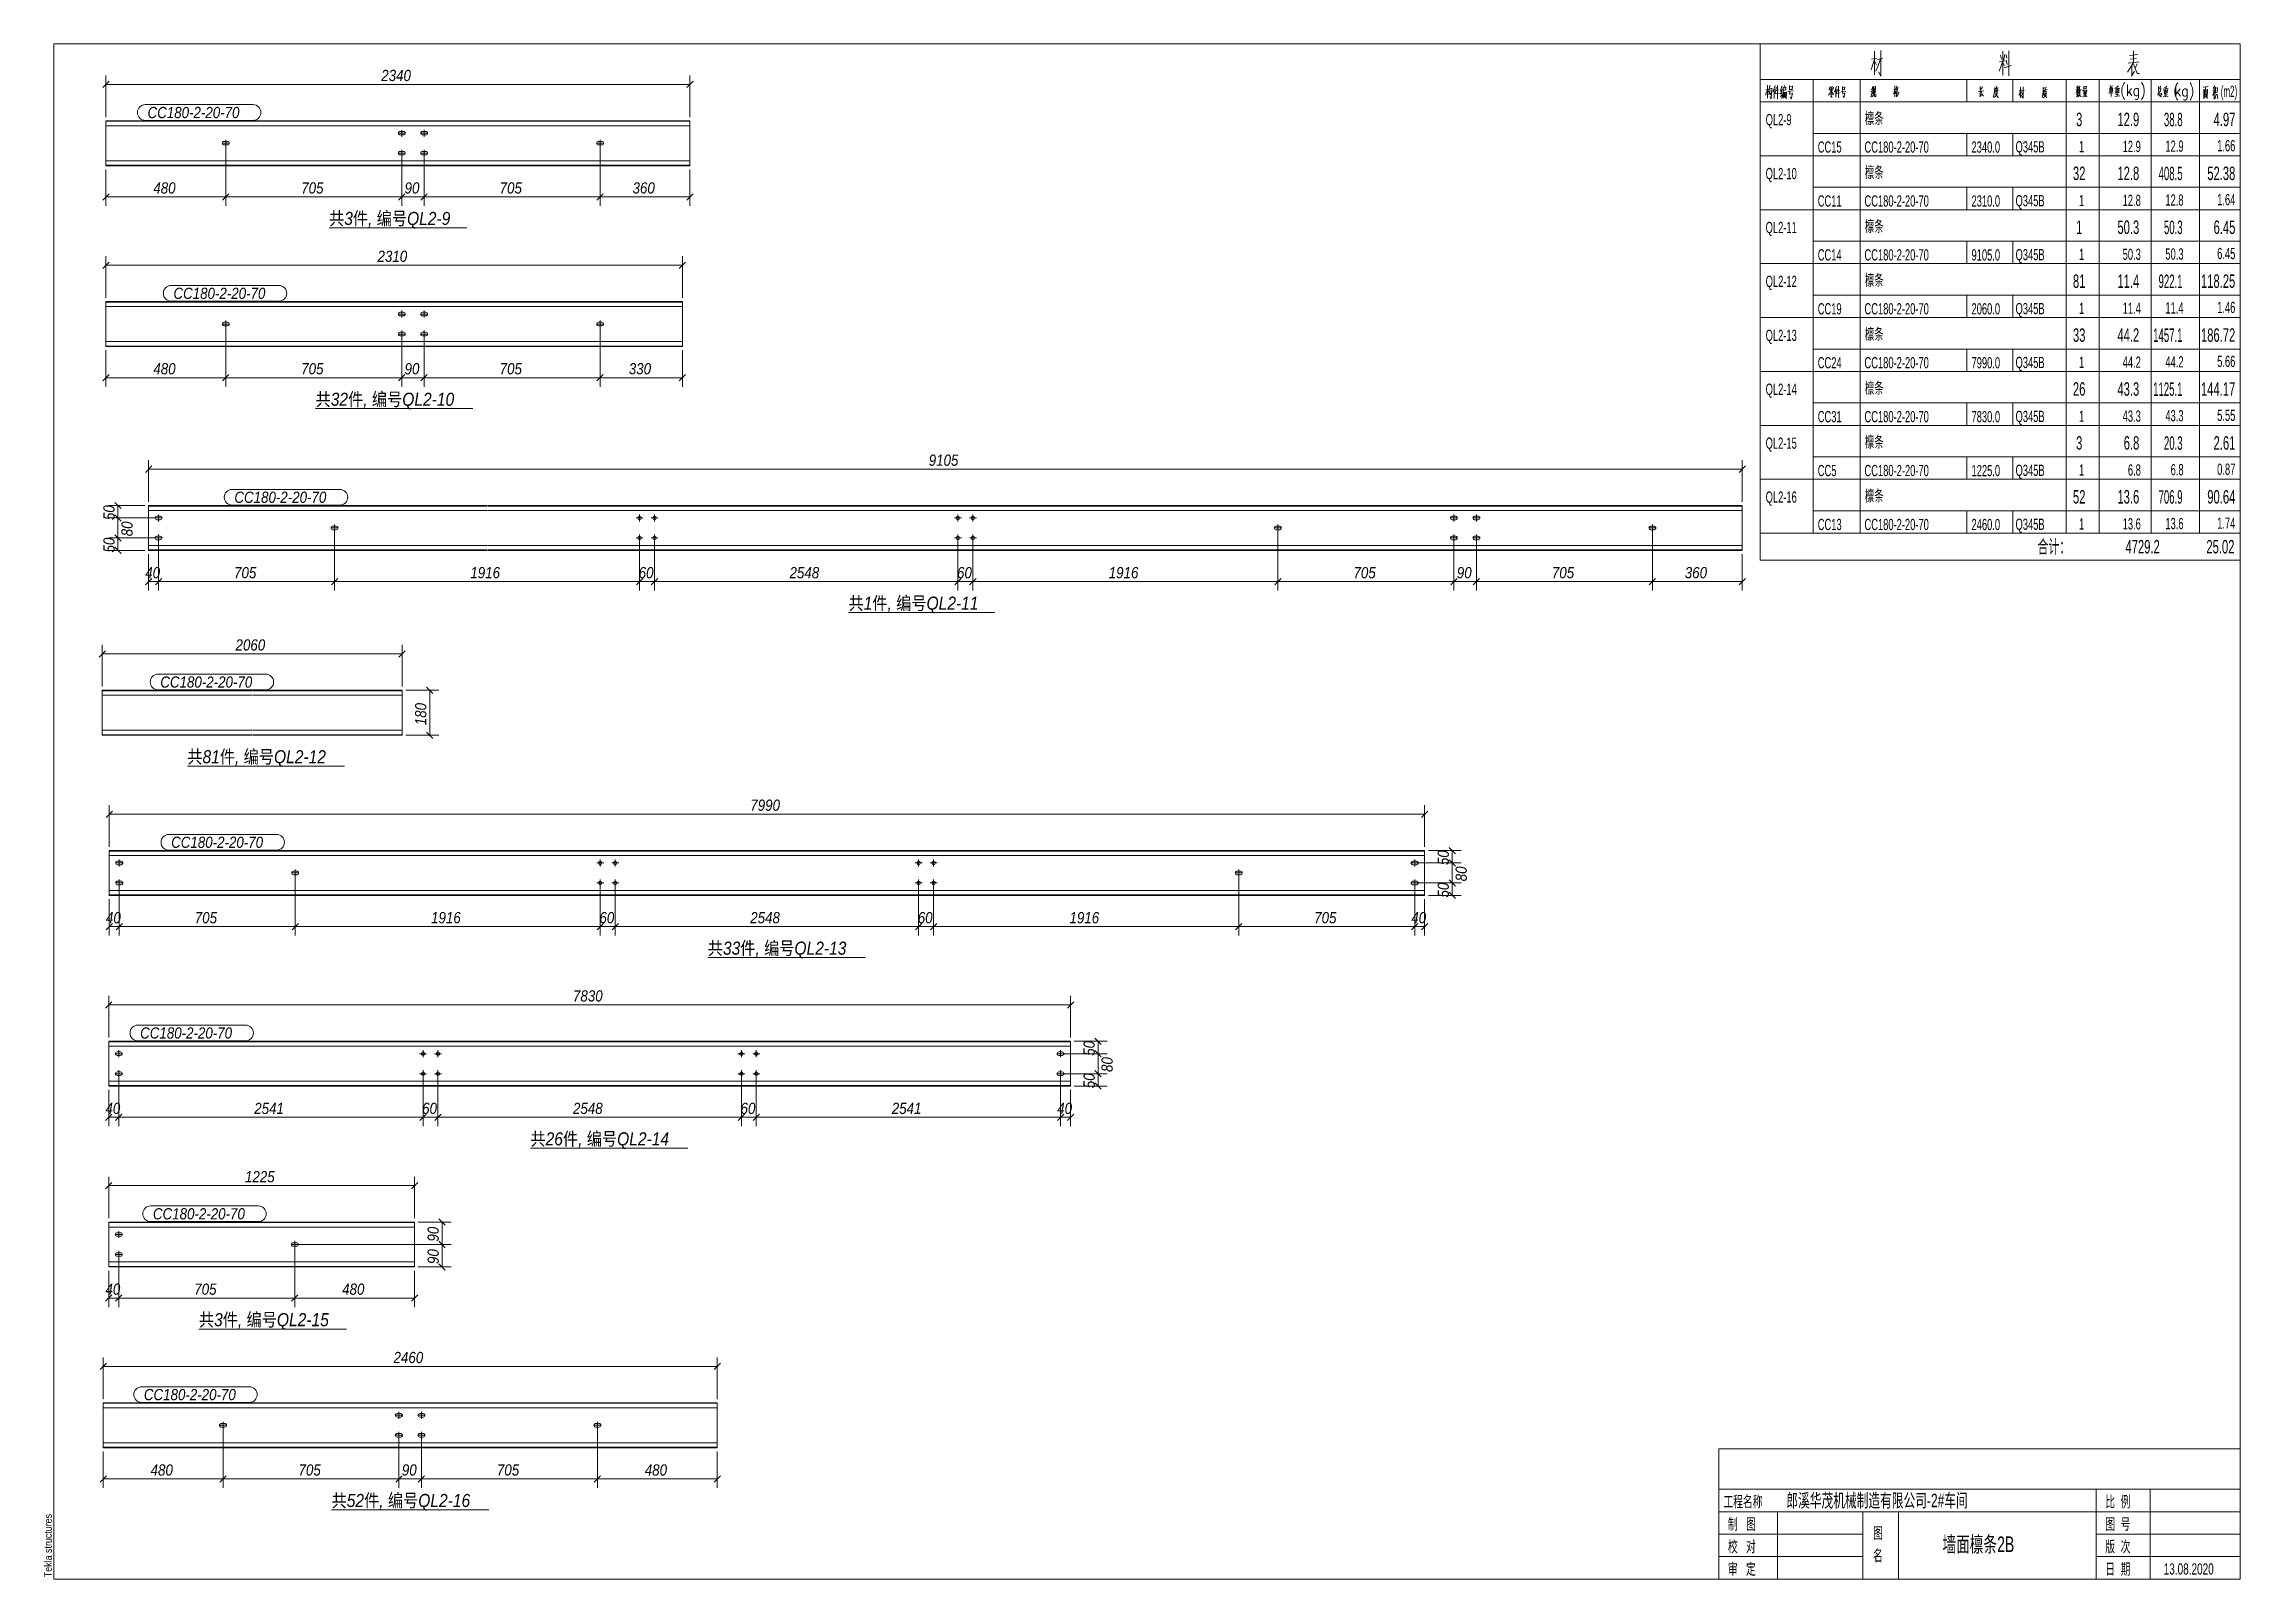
# Model space of a CAD drawing. Extents: x 857 to 4439, y -1249 to 4637.
# Drawn here: x 1456 to 2043, y 3196 to 3606 of the extents above; entities that cross this region are included whole.
import ezdxf

# ---------------------------------------------------------------- set-up
doc = ezdxf.new("R2010")
doc.units = 0
doc.header["$LTSCALE"] = 1000
doc.header["$MEASUREMENT"] = 0
doc.linetypes.add('XKITLINE00', pattern=[0])
doc.linetypes.add('XKITLINE02', pattern=[4, 2, -2])
for name, color, linetype, lineweight in [('Bolt', 7, 'Continuous', 0), ('DrawingSheet', 5, 'Continuous', 0), ('OtherObjectType', 1, 'Continuous', 0), ('Part', 2, 'Continuous', 0), ('PartMark', 3, 'Continuous', 0), ('Z-DIMENSIONS', 1, 'Continuous', 0)]:
    doc.layers.add(name, color=color, linetype=linetype, lineweight=lineweight)
doc.styles.add('Arial', font='arial.ttf')
doc.styles.add('Arial Italic', font='ariali.ttf')
doc.styles.add('宋体', font='arial.ttf')

# ---------------------------------------------------------------- blocks, each defined once
blk = doc.blocks.new('墙面檩条2B')
at = {"layer": 'Bolt', "color": 3, "linetype": 'XKITLINE00', "lineweight": 0}
for p, q in [((50.06, 388.65), (50.02, 388.48)), ((50.02, 388.48), (50.02, 388.48)), ((50.02, 388.48), (50.06, 388.3)), ((51.89, 388.48), (50.02, 388.48)), ((50.16, 388.81), (50.06, 388.65)), ((50.06, 388.3), (50.16, 388.15)), ((50.31, 388.91), (50.16, 388.81)), ((50.16, 388.15), (50.31, 388.04)), ((50.49, 388.94), (50.31, 388.91)), ((50.31, 388.04), (50.49, 388.01)), ((51.42, 388.94), (50.49, 388.94)), ((50.49, 388.01), (51.42, 388.01)), ((50.95, 389.41), (50.95, 387.54)), ((51.6, 388.91), (51.42, 388.94)), ((51.42, 388.01), (51.6, 388.04)), ((51.75, 388.81), (51.6, 388.91)), ((51.6, 388.04), (51.75, 388.15)), ((51.85, 388.65), (51.75, 388.81)), ((51.75, 388.15), (51.85, 388.3)), ((51.89, 388.48), (51.85, 388.65)), ((51.85, 388.3), (51.89, 388.48)), ((51.89, 388.48), (51.89, 388.48)), ((97.06, 391.32), (97.02, 391.14)), ((97.02, 391.14), (97.02, 391.14)), ((97.02, 391.14), (97.06, 390.96)), ((98.89, 391.14), (97.02, 391.14)), ((97.16, 391.47), (97.06, 391.32)), ((97.06, 390.96), (97.16, 390.81)), ((97.31, 391.57), (97.16, 391.47)), ((97.16, 390.81), (97.31, 390.71)), ((97.49, 391.61), (97.31, 391.57)), ((97.31, 390.71), (97.49, 390.68)), ((98.42, 391.61), (97.49, 391.61)), ((97.49, 390.68), (98.42, 390.68)), ((97.95, 392.08), (97.95, 390.21)), ((98.6, 391.57), (98.42, 391.61)), ((98.42, 390.68), (98.6, 390.71)), ((98.75, 391.47), (98.6, 391.57)), ((98.6, 390.71), (98.75, 390.81)), ((98.85, 391.32), (98.75, 391.47)), ((98.75, 390.81), (98.85, 390.96)), ((98.89, 391.14), (98.85, 391.32)), ((98.85, 390.96), (98.89, 391.14)), ((98.89, 391.14), (98.89, 391.14)), ((103.06, 391.32), (103.02, 391.14)), ((103.02, 391.14), (103.02, 391.14)), ((103.02, 391.14), (103.06, 390.96)), ((104.89, 391.14), (103.02, 391.14)), ((103.16, 391.47), (103.06, 391.32)), ((103.06, 390.96), (103.16, 390.81)), ((103.31, 391.57), (103.16, 391.47)), ((103.16, 390.81), (103.31, 390.71)), ((103.49, 391.61), (103.31, 391.57)), ((103.31, 390.71), (103.49, 390.68)), ((104.42, 391.61), (103.49, 391.61)), ((103.49, 390.68), (104.42, 390.68)), ((103.95, 392.08), (103.95, 390.21)), ((104.6, 391.57), (104.42, 391.61)), ((104.42, 390.68), (104.6, 390.71)), ((104.75, 391.47), (104.6, 391.57)), ((104.6, 390.71), (104.75, 390.81)), ((104.85, 391.32), (104.75, 391.47)), ((104.75, 390.81), (104.85, 390.96)), ((104.89, 391.14), (104.85, 391.32)), ((104.85, 390.96), (104.89, 391.14)), ((104.89, 391.14), (104.89, 391.14)), ((150.06, 388.65), (150.02, 388.48)), ((150.02, 388.48), (150.02, 388.48)), ((150.02, 388.48), (150.06, 388.3)), ((151.89, 388.48), (150.02, 388.48)), ((150.16, 388.81), (150.06, 388.65)), ((150.06, 388.3), (150.16, 388.15)), ((150.31, 388.91), (150.16, 388.81)), ((150.16, 388.15), (150.31, 388.04)), ((150.49, 388.94), (150.31, 388.91)), ((150.31, 388.04), (150.49, 388.01)), ((151.42, 388.94), (150.49, 388.94)), ((150.49, 388.01), (151.42, 388.01)), ((150.95, 389.41), (150.95, 387.54)), ((151.6, 388.91), (151.42, 388.94)), ((151.42, 388.01), (151.6, 388.04)), ((151.75, 388.81), (151.6, 388.91)), ((151.6, 388.04), (151.75, 388.15)), ((151.85, 388.65), (151.75, 388.81)), ((151.75, 388.15), (151.85, 388.3)), ((151.89, 388.48), (151.85, 388.65)), ((151.85, 388.3), (151.89, 388.48)), ((151.89, 388.48), (151.89, 388.48)), ((97.06, 385.99), (97.02, 385.81)), ((97.02, 385.81), (97.02, 385.81)), ((97.02, 385.81), (97.06, 385.63)), ((98.89, 385.81), (97.02, 385.81)), ((97.16, 386.14), (97.06, 385.99)), ((97.06, 385.63), (97.16, 385.48)), ((97.31, 386.24), (97.16, 386.14)), ((97.16, 385.48), (97.31, 385.38)), ((97.49, 386.28), (97.31, 386.24)), ((97.31, 385.38), (97.49, 385.34)), ((98.42, 386.28), (97.49, 386.28)), ((97.49, 385.34), (98.42, 385.34)), ((97.95, 386.74), (97.95, 384.88)), ((98.6, 386.24), (98.42, 386.28)), ((98.42, 385.34), (98.6, 385.38)), ((98.75, 386.14), (98.6, 386.24)), ((98.6, 385.38), (98.75, 385.48)), ((98.85, 385.99), (98.75, 386.14)), ((98.75, 385.48), (98.85, 385.63)), ((98.89, 385.81), (98.85, 385.99)), ((98.85, 385.63), (98.89, 385.81)), ((98.89, 385.81), (98.89, 385.81)), ((103.06, 385.99), (103.02, 385.81)), ((103.02, 385.81), (103.02, 385.81)), ((103.02, 385.81), (103.06, 385.63)), ((104.89, 385.81), (103.02, 385.81)), ((103.16, 386.14), (103.06, 385.99)), ((103.06, 385.63), (103.16, 385.48)), ((103.31, 386.24), (103.16, 386.14)), ((103.16, 385.48), (103.31, 385.38)), ((103.49, 386.28), (103.31, 386.24)), ((103.31, 385.38), (103.49, 385.34)), ((104.42, 386.28), (103.49, 386.28)), ((103.49, 385.34), (104.42, 385.34)), ((103.95, 386.74), (103.95, 384.88)), ((104.6, 386.24), (104.42, 386.28)), ((104.42, 385.34), (104.6, 385.38)), ((104.75, 386.14), (104.6, 386.24)), ((104.6, 385.38), (104.75, 385.48)), ((104.85, 385.99), (104.75, 386.14)), ((104.75, 385.48), (104.85, 385.63)), ((104.89, 385.81), (104.85, 385.99)), ((104.85, 385.63), (104.89, 385.81)), ((104.89, 385.81), (104.89, 385.81)), ((50.06, 340.37), (50.02, 340.19)), ((50.16, 340.52), (50.06, 340.37)), ((50.31, 340.62), (50.16, 340.52)), ((50.49, 340.65), (50.31, 340.62)), ((51.42, 340.65), (50.49, 340.65)), ((50.95, 341.12), (50.95, 339.25)), ((51.6, 340.62), (51.42, 340.65)), ((51.75, 340.52), (51.6, 340.62)), ((51.85, 340.37), (51.75, 340.52)), ((51.89, 340.19), (51.85, 340.37)), ((97.06, 343.03), (97.02, 342.85)), ((97.02, 342.85), (97.02, 342.85)), ((97.02, 342.85), (97.06, 342.68)), ((98.89, 342.85), (97.02, 342.85)), ((97.16, 343.18), (97.06, 343.03)), ((97.06, 342.68), (97.16, 342.52)), ((97.31, 343.29), (97.16, 343.18)), ((97.16, 342.52), (97.31, 342.42)), ((97.49, 343.32), (97.31, 343.29)), ((97.31, 342.42), (97.49, 342.39)), ((98.42, 343.32), (97.49, 343.32)), ((97.49, 342.39), (98.42, 342.39)), ((97.95, 343.79), (97.95, 341.92)), ((98.6, 343.29), (98.42, 343.32)), ((98.42, 342.39), (98.6, 342.42)), ((98.75, 343.18), (98.6, 343.29)), ((98.6, 342.42), (98.75, 342.52)), ((98.85, 343.03), (98.75, 343.18)), ((98.75, 342.52), (98.85, 342.68)), ((98.89, 342.85), (98.85, 343.03)), ((98.85, 342.68), (98.89, 342.85)), ((98.89, 342.85), (98.89, 342.85)), ((103.06, 343.03), (103.02, 342.85)), ((103.02, 342.85), (103.02, 342.85)), ((103.02, 342.85), (103.06, 342.68)), ((104.89, 342.85), (103.02, 342.85)), ((103.16, 343.18), (103.06, 343.03)), ((103.06, 342.68), (103.16, 342.52)), ((103.31, 343.29), (103.16, 343.18)), ((103.16, 342.52), (103.31, 342.42)), ((103.49, 343.32), (103.31, 343.29)), ((103.31, 342.42), (103.49, 342.39)), ((104.42, 343.32), (103.49, 343.32)), ((103.49, 342.39), (104.42, 342.39)), ((103.95, 343.79), (103.95, 341.92)), ((104.6, 343.29), (104.42, 343.32)), ((104.42, 342.39), (104.6, 342.42)), ((104.75, 343.18), (104.6, 343.29)), ((104.6, 342.42), (104.75, 342.52)), ((104.85, 343.03), (104.75, 343.18)), ((104.75, 342.52), (104.85, 342.68)), ((104.89, 342.85), (104.85, 343.03)), ((104.85, 342.68), (104.89, 342.85)), ((104.89, 342.85), (104.89, 342.85)), ((150.06, 340.37), (150.02, 340.19)), ((150.16, 340.52), (150.06, 340.37)), ((150.31, 340.62), (150.16, 340.52)), ((150.49, 340.65), (150.31, 340.62)), ((151.42, 340.65), (150.49, 340.65)), ((150.95, 341.12), (150.95, 339.25)), ((151.6, 340.62), (151.42, 340.65)), ((151.75, 340.52), (151.6, 340.62)), ((151.85, 340.37), (151.75, 340.52)), ((151.89, 340.19), (151.85, 340.37)), ((50.02, 340.19), (50.02, 340.19)), ((50.02, 340.19), (50.06, 340.01)), ((51.89, 340.19), (50.02, 340.19)), ((50.06, 340.01), (50.16, 339.86)), ((50.16, 339.86), (50.31, 339.76)), ((50.31, 339.76), (50.49, 339.72)), ((50.49, 339.72), (51.42, 339.72)), ((51.42, 339.72), (51.6, 339.76)), ((51.6, 339.76), (51.75, 339.86)), ((51.75, 339.86), (51.85, 340.01)), ((51.85, 340.01), (51.89, 340.19)), ((51.89, 340.19), (51.89, 340.19)), ((97.06, 337.7), (97.02, 337.52)), ((97.02, 337.52), (97.02, 337.52)), ((97.02, 337.52), (97.06, 337.34)), ((98.89, 337.52), (97.02, 337.52)), ((97.16, 337.85), (97.06, 337.7)), ((97.06, 337.34), (97.16, 337.19)), ((97.31, 337.95), (97.16, 337.85)), ((97.16, 337.19), (97.31, 337.09)), ((97.49, 337.99), (97.31, 337.95)), ((97.31, 337.09), (97.49, 337.05)), ((98.42, 337.99), (97.49, 337.99)), ((97.49, 337.05), (98.42, 337.05)), ((97.95, 338.45), (97.95, 336.59)), ((98.6, 337.95), (98.42, 337.99)), ((98.42, 337.05), (98.6, 337.09)), ((98.75, 337.85), (98.6, 337.95)), ((98.6, 337.09), (98.75, 337.19)), ((98.85, 337.7), (98.75, 337.85)), ((98.75, 337.19), (98.85, 337.34)), ((98.89, 337.52), (98.85, 337.7)), ((98.85, 337.34), (98.89, 337.52)), ((98.89, 337.52), (98.89, 337.52)), ((103.06, 337.7), (103.02, 337.52)), ((103.02, 337.52), (103.02, 337.52)), ((103.02, 337.52), (103.06, 337.34)), ((104.89, 337.52), (103.02, 337.52)), ((103.16, 337.85), (103.06, 337.7)), ((103.06, 337.34), (103.16, 337.19)), ((103.31, 337.95), (103.16, 337.85)), ((103.16, 337.19), (103.31, 337.09)), ((103.49, 337.99), (103.31, 337.95)), ((103.31, 337.09), (103.49, 337.05)), ((104.42, 337.99), (103.49, 337.99)), ((103.49, 337.05), (104.42, 337.05)), ((103.95, 338.45), (103.95, 336.59)), ((104.6, 337.95), (104.42, 337.99)), ((104.42, 337.05), (104.6, 337.09)), ((104.75, 337.85), (104.6, 337.95)), ((104.6, 337.09), (104.75, 337.19)), ((104.85, 337.7), (104.75, 337.85)), ((104.75, 337.19), (104.85, 337.34)), ((104.89, 337.52), (104.85, 337.7)), ((104.85, 337.34), (104.89, 337.52)), ((104.89, 337.52), (104.89, 337.52)), ((150.02, 340.19), (150.02, 340.19)), ((150.02, 340.19), (150.06, 340.01)), ((151.89, 340.19), (150.02, 340.19)), ((150.06, 340.01), (150.16, 339.86)), ((150.16, 339.86), (150.31, 339.76)), ((150.31, 339.76), (150.49, 339.72)), ((150.49, 339.72), (151.42, 339.72)), ((151.42, 339.72), (151.6, 339.76)), ((151.6, 339.76), (151.75, 339.86)), ((151.75, 339.86), (151.85, 340.01)), ((151.85, 340.01), (151.89, 340.19)), ((151.89, 340.19), (151.89, 340.19)), ((32.12, 288.57), (32.08, 288.39)), ((32.08, 288.39), (32.08, 288.39)), ((32.08, 288.39), (32.12, 288.21)), ((33.95, 288.39), (32.08, 288.39)), ((32.22, 288.72), (32.12, 288.57)), ((32.12, 288.21), (32.22, 288.06)), ((32.37, 288.82), (32.22, 288.72)), ((32.22, 288.06), (32.37, 287.96)), ((32.55, 288.86), (32.37, 288.82)), ((32.37, 287.96), (32.55, 287.93)), ((33.48, 288.86), (32.55, 288.86)), ((32.55, 287.93), (33.48, 287.93)), ((33.02, 289.33), (33.02, 287.46)), ((33.66, 288.82), (33.48, 288.86)), ((33.48, 287.93), (33.66, 287.96)), ((33.81, 288.72), (33.66, 288.82)), ((33.66, 287.96), (33.81, 288.06)), ((33.91, 288.57), (33.81, 288.72)), ((33.81, 288.06), (33.91, 288.21)), ((33.95, 288.39), (33.91, 288.57)), ((33.91, 288.21), (33.95, 288.39)), ((33.95, 288.39), (33.95, 288.39)), ((162.41, 288.39), (160.55, 288.39)), ((161.48, 287.46), (161.48, 289.33)), ((166.41, 288.39), (164.55, 288.39)), ((165.48, 287.46), (165.48, 289.33)), ((247.45, 288.39), (245.58, 288.39)), ((246.51, 287.46), (246.51, 289.33)), ((251.45, 288.39), (249.58, 288.39)), ((250.51, 287.46), (250.51, 289.33)), ((378.12, 288.57), (378.08, 288.39)), ((378.08, 288.39), (378.08, 288.39)), ((378.08, 288.39), (378.12, 288.21)), ((379.95, 288.39), (378.08, 288.39)), ((378.22, 288.72), (378.12, 288.57)), ((378.12, 288.21), (378.22, 288.06)), ((378.37, 288.82), (378.22, 288.72)), ((378.22, 288.06), (378.37, 287.96)), ((378.55, 288.86), (378.37, 288.82)), ((378.37, 287.96), (378.55, 287.93)), ((379.48, 288.86), (378.55, 288.86)), ((378.55, 287.93), (379.48, 287.93)), ((379.01, 289.33), (379.01, 287.46)), ((379.66, 288.82), (379.48, 288.86)), ((379.48, 287.93), (379.66, 287.96)), ((379.81, 288.72), (379.66, 288.82)), ((379.66, 287.96), (379.81, 288.06)), ((379.91, 288.57), (379.81, 288.72)), ((379.81, 288.06), (379.91, 288.21)), ((379.95, 288.39), (379.91, 288.57)), ((379.91, 288.21), (379.95, 288.39)), ((379.95, 288.39), (379.95, 288.39)), ((384.12, 288.57), (384.08, 288.39)), ((384.08, 288.39), (384.08, 288.39)), ((384.08, 288.39), (384.12, 288.21)), ((385.95, 288.39), (384.08, 288.39)), ((384.22, 288.72), (384.12, 288.57)), ((384.12, 288.21), (384.22, 288.06)), ((384.37, 288.82), (384.22, 288.72)), ((384.22, 288.06), (384.37, 287.96)), ((384.55, 288.86), (384.37, 288.82)), ((384.37, 287.96), (384.55, 287.93)), ((385.48, 288.86), (384.55, 288.86)), ((384.55, 287.93), (385.48, 287.93)), ((385.01, 289.33), (385.01, 287.46)), ((385.66, 288.82), (385.48, 288.86)), ((385.48, 287.93), (385.66, 287.96)), ((385.81, 288.72), (385.66, 288.82)), ((385.66, 287.96), (385.81, 288.06)), ((385.91, 288.57), (385.81, 288.72)), ((385.81, 288.06), (385.91, 288.21)), ((385.95, 288.39), (385.91, 288.57)), ((385.91, 288.21), (385.95, 288.39)), ((385.95, 288.39), (385.95, 288.39)), ((32.12, 283.24), (32.08, 283.06)), ((32.08, 283.06), (32.08, 283.06)), ((32.08, 283.06), (32.12, 282.88)), ((33.95, 283.06), (32.08, 283.06)), ((32.22, 283.39), (32.12, 283.24)), ((32.12, 282.88), (32.22, 282.73)), ((32.37, 283.49), (32.22, 283.39)), ((32.22, 282.73), (32.37, 282.63)), ((32.55, 283.53), (32.37, 283.49)), ((32.37, 282.63), (32.55, 282.59)), ((33.48, 283.53), (32.55, 283.53)), ((32.55, 282.59), (33.48, 282.59)), ((33.02, 283.99), (33.02, 282.13)), ((33.66, 283.49), (33.48, 283.53)), ((33.48, 282.59), (33.66, 282.63)), ((33.81, 283.39), (33.66, 283.49)), ((33.66, 282.63), (33.81, 282.73)), ((33.91, 283.24), (33.81, 283.39)), ((33.81, 282.73), (33.91, 282.88)), ((33.95, 283.06), (33.91, 283.24)), ((33.91, 282.88), (33.95, 283.06)), ((33.95, 283.06), (33.95, 283.06)), ((79.12, 285.9), (79.08, 285.73)), ((79.08, 285.73), (79.08, 285.73)), ((79.08, 285.73), (79.12, 285.55)), ((80.95, 285.73), (79.08, 285.73)), ((79.22, 286.06), (79.12, 285.9)), ((79.12, 285.55), (79.22, 285.4)), ((79.37, 286.16), (79.22, 286.06)), ((79.22, 285.4), (79.37, 285.29)), ((79.55, 286.19), (79.37, 286.16)), ((79.37, 285.29), (79.55, 285.26)), ((80.48, 286.19), (79.55, 286.19)), ((79.55, 285.26), (80.48, 285.26)), ((80.02, 286.66), (80.02, 284.79)), ((80.66, 286.16), (80.48, 286.19)), ((80.48, 285.26), (80.66, 285.29)), ((80.81, 286.06), (80.66, 286.16)), ((80.66, 285.29), (80.81, 285.4)), ((80.91, 285.9), (80.81, 286.06)), ((80.81, 285.4), (80.91, 285.55)), ((80.95, 285.73), (80.91, 285.9)), ((80.91, 285.55), (80.95, 285.73)), ((80.95, 285.73), (80.95, 285.73)), ((162.41, 283.06), (160.55, 283.06)), ((161.48, 282.13), (161.48, 283.99)), ((166.41, 283.06), (164.55, 283.06)), ((165.48, 282.13), (165.48, 283.99)), ((247.45, 283.06), (245.58, 283.06)), ((246.51, 282.13), (246.51, 283.99)), ((251.45, 283.06), (249.58, 283.06)), ((250.51, 282.13), (250.51, 283.99)), ((331.12, 285.9), (331.08, 285.73)), ((331.08, 285.73), (331.08, 285.73)), ((331.08, 285.73), (331.12, 285.55)), ((332.95, 285.73), (331.08, 285.73)), ((331.22, 286.06), (331.12, 285.9)), ((331.12, 285.55), (331.22, 285.4)), ((331.37, 286.16), (331.22, 286.06)), ((331.22, 285.4), (331.37, 285.29)), ((331.55, 286.19), (331.37, 286.16)), ((331.37, 285.29), (331.55, 285.26)), ((332.48, 286.19), (331.55, 286.19)), ((331.55, 285.26), (332.48, 285.26)), ((332.01, 286.66), (332.01, 284.79)), ((332.66, 286.16), (332.48, 286.19)), ((332.48, 285.26), (332.66, 285.29)), ((332.81, 286.06), (332.66, 286.16)), ((332.66, 285.29), (332.81, 285.4)), ((332.91, 285.9), (332.81, 286.06)), ((332.81, 285.4), (332.91, 285.55)), ((332.95, 285.73), (332.91, 285.9)), ((332.91, 285.55), (332.95, 285.73)), ((332.95, 285.73), (332.95, 285.73)), ((378.12, 283.24), (378.08, 283.06)), ((378.08, 283.06), (378.08, 283.06)), ((378.08, 283.06), (378.12, 282.88)), ((379.95, 283.06), (378.08, 283.06)), ((378.22, 283.39), (378.12, 283.24)), ((378.12, 282.88), (378.22, 282.73)), ((378.37, 283.49), (378.22, 283.39)), ((378.22, 282.73), (378.37, 282.63)), ((378.55, 283.53), (378.37, 283.49)), ((378.37, 282.63), (378.55, 282.59)), ((379.48, 283.53), (378.55, 283.53)), ((378.55, 282.59), (379.48, 282.59)), ((379.01, 283.99), (379.01, 282.13)), ((379.66, 283.49), (379.48, 283.53)), ((379.48, 282.59), (379.66, 282.63)), ((379.81, 283.39), (379.66, 283.49)), ((379.66, 282.63), (379.81, 282.73)), ((379.91, 283.24), (379.81, 283.39)), ((379.81, 282.73), (379.91, 282.88)), ((379.95, 283.06), (379.91, 283.24)), ((379.91, 282.88), (379.95, 283.06)), ((379.95, 283.06), (379.95, 283.06)), ((384.12, 283.24), (384.08, 283.06)), ((384.08, 283.06), (384.08, 283.06)), ((384.08, 283.06), (384.12, 282.88)), ((385.95, 283.06), (384.08, 283.06)), ((384.22, 283.39), (384.12, 283.24)), ((384.12, 282.88), (384.22, 282.73)), ((384.37, 283.49), (384.22, 283.39)), ((384.22, 282.73), (384.37, 282.63)), ((384.55, 283.53), (384.37, 283.49)), ((384.37, 282.63), (384.55, 282.59)), ((385.48, 283.53), (384.55, 283.53)), ((384.55, 282.59), (385.48, 282.59)), ((385.01, 283.99), (385.01, 282.13)), ((385.66, 283.49), (385.48, 283.53)), ((385.48, 282.59), (385.66, 282.63)), ((385.81, 283.39), (385.66, 283.49)), ((385.66, 282.63), (385.81, 282.73)), ((385.91, 283.24), (385.81, 283.39)), ((385.81, 282.73), (385.91, 282.88)), ((385.95, 283.06), (385.91, 283.24)), ((385.91, 282.88), (385.95, 283.06)), ((385.95, 283.06), (385.95, 283.06)), ((431.12, 285.9), (431.08, 285.73)), ((431.08, 285.73), (431.08, 285.73)), ((431.08, 285.73), (431.12, 285.55)), ((432.95, 285.73), (431.08, 285.73)), ((431.22, 286.06), (431.12, 285.9)), ((431.12, 285.55), (431.22, 285.4)), ((431.37, 286.16), (431.22, 286.06)), ((431.22, 285.4), (431.37, 285.29)), ((431.55, 286.19), (431.37, 286.16)), ((431.37, 285.29), (431.55, 285.26)), ((432.48, 286.19), (431.55, 286.19)), ((431.55, 285.26), (432.48, 285.26)), ((432.01, 286.66), (432.01, 284.79)), ((432.66, 286.16), (432.48, 286.19)), ((432.48, 285.26), (432.66, 285.29)), ((432.81, 286.06), (432.66, 286.16)), ((432.66, 285.29), (432.81, 285.4)), ((432.91, 285.9), (432.81, 286.06)), ((432.81, 285.4), (432.91, 285.55)), ((432.95, 285.73), (432.91, 285.9)), ((432.91, 285.55), (432.95, 285.73)), ((432.95, 285.73), (432.95, 285.73)), ((21.63, 196.43), (21.6, 196.25)), ((21.6, 196.25), (21.6, 196.25)), ((21.6, 196.25), (21.63, 196.07)), ((21.6, 196.25), (23.46, 196.25)), ((21.73, 196.58), (21.63, 196.43)), ((21.63, 196.07), (21.73, 195.92)), ((21.88, 196.68), (21.73, 196.58)), ((21.73, 195.92), (21.88, 195.82)), ((22.06, 196.71), (21.88, 196.68)), ((21.88, 195.82), (22.06, 195.78)), ((23, 196.71), (22.06, 196.71)), ((22.06, 195.78), (23, 195.78)), ((22.53, 195.31), (22.53, 197.18)), ((23.17, 196.68), (23, 196.71)), ((23, 195.78), (23.17, 195.82)), ((23.33, 196.58), (23.17, 196.68)), ((23.17, 195.82), (23.33, 195.92)), ((23.43, 196.43), (23.33, 196.58)), ((23.33, 195.92), (23.43, 196.07)), ((23.46, 196.25), (23.43, 196.43)), ((23.43, 196.07), (23.46, 196.25)), ((23.46, 196.25), (23.46, 196.25)), ((68.63, 193.76), (68.6, 193.58)), ((68.6, 193.58), (68.6, 193.58)), ((68.6, 193.58), (68.63, 193.4)), ((68.6, 193.58), (70.46, 193.58)), ((68.73, 193.91), (68.63, 193.76)), ((68.88, 194.01), (68.73, 193.91)), ((69.06, 194.05), (68.88, 194.01)), ((70, 194.05), (69.06, 194.05)), ((69.53, 192.65), (69.53, 194.51)), ((70.17, 194.01), (70, 194.05)), ((70.33, 193.91), (70.17, 194.01)), ((70.43, 193.76), (70.33, 193.91)), ((70.46, 193.58), (70.43, 193.76)), ((70.43, 193.4), (70.46, 193.58)), ((70.46, 193.58), (70.46, 193.58)), ((151.93, 196.25), (150.06, 196.25)), ((150.99, 195.31), (150.99, 197.18)), ((155.93, 196.25), (154.06, 196.25)), ((154.99, 195.31), (154.99, 197.18)), ((236.96, 196.25), (235.09, 196.25)), ((236.03, 195.31), (236.03, 197.18)), ((240.96, 196.25), (239.09, 196.25)), ((240.03, 195.31), (240.03, 197.18)), ((320.63, 193.76), (320.59, 193.58)), ((320.59, 193.58), (320.59, 193.58)), ((320.59, 193.58), (320.63, 193.4)), ((320.59, 193.58), (322.46, 193.58)), ((320.73, 193.91), (320.63, 193.76)), ((320.88, 194.01), (320.73, 193.91)), ((321.06, 194.05), (320.88, 194.01)), ((321.99, 194.05), (321.06, 194.05)), ((321.53, 192.65), (321.53, 194.51)), ((322.17, 194.01), (321.99, 194.05)), ((322.32, 193.91), (322.17, 194.01)), ((322.42, 193.76), (322.32, 193.91)), ((322.46, 193.58), (322.42, 193.76)), ((322.42, 193.4), (322.46, 193.58)), ((322.46, 193.58), (322.46, 193.58)), ((367.63, 196.43), (367.59, 196.25)), ((367.59, 196.25), (367.59, 196.25)), ((367.59, 196.25), (367.63, 196.07)), ((367.59, 196.25), (369.46, 196.25)), ((367.73, 196.58), (367.63, 196.43)), ((367.63, 196.07), (367.73, 195.92)), ((367.88, 196.68), (367.73, 196.58)), ((367.73, 195.92), (367.88, 195.82)), ((368.06, 196.71), (367.88, 196.68)), ((367.88, 195.82), (368.06, 195.78)), ((368.99, 196.71), (368.06, 196.71)), ((368.06, 195.78), (368.99, 195.78)), ((368.53, 195.31), (368.53, 197.18)), ((369.17, 196.68), (368.99, 196.71)), ((368.99, 195.78), (369.17, 195.82)), ((369.32, 196.58), (369.17, 196.68)), ((369.17, 195.82), (369.32, 195.92)), ((369.42, 196.43), (369.32, 196.58)), ((369.32, 195.92), (369.42, 196.07)), ((369.46, 196.25), (369.42, 196.43)), ((369.42, 196.07), (369.46, 196.25)), ((369.46, 196.25), (369.46, 196.25)), ((21.63, 191.09), (21.6, 190.91)), ((21.6, 190.91), (21.6, 190.91)), ((21.6, 190.91), (21.63, 190.74)), ((21.6, 190.91), (23.46, 190.91)), ((21.73, 191.24), (21.63, 191.09)), ((21.63, 190.74), (21.73, 190.58)), ((21.88, 191.35), (21.73, 191.24)), ((21.73, 190.58), (21.88, 190.48)), ((22.06, 191.38), (21.88, 191.35)), ((21.88, 190.48), (22.06, 190.45)), ((23, 191.38), (22.06, 191.38)), ((22.06, 190.45), (23, 190.45)), ((22.53, 189.98), (22.53, 191.85)), ((23.17, 191.35), (23, 191.38)), ((23, 190.45), (23.17, 190.48)), ((23.33, 191.24), (23.17, 191.35)), ((23.17, 190.48), (23.33, 190.58)), ((23.43, 191.09), (23.33, 191.24)), ((23.33, 190.58), (23.43, 190.74)), ((23.46, 190.91), (23.43, 191.09)), ((23.43, 190.74), (23.46, 190.91)), ((23.46, 190.91), (23.46, 190.91)), ((68.63, 193.4), (68.73, 193.25)), ((68.73, 193.25), (68.88, 193.15)), ((68.88, 193.15), (69.06, 193.11)), ((69.06, 193.11), (70, 193.11)), ((70, 193.11), (70.17, 193.15)), ((70.17, 193.15), (70.33, 193.25)), ((70.33, 193.25), (70.43, 193.4)), ((151.93, 190.91), (150.06, 190.91)), ((150.99, 189.98), (150.99, 191.85)), ((155.93, 190.91), (154.06, 190.91)), ((154.99, 189.98), (154.99, 191.85)), ((236.96, 190.91), (235.09, 190.91)), ((236.03, 189.98), (236.03, 191.85)), ((240.96, 190.91), (239.09, 190.91)), ((240.03, 189.98), (240.03, 191.85)), ((320.63, 193.4), (320.73, 193.25)), ((320.73, 193.25), (320.88, 193.15)), ((320.88, 193.15), (321.06, 193.11)), ((321.06, 193.11), (321.99, 193.11)), ((321.99, 193.11), (322.17, 193.15)), ((322.17, 193.15), (322.32, 193.25)), ((322.32, 193.25), (322.42, 193.4)), ((367.63, 191.09), (367.59, 190.91)), ((367.59, 190.91), (367.59, 190.91)), ((367.59, 190.91), (367.63, 190.74)), ((367.59, 190.91), (369.46, 190.91)), ((367.73, 191.24), (367.63, 191.09)), ((367.63, 190.74), (367.73, 190.58)), ((367.88, 191.35), (367.73, 191.24)), ((367.73, 190.58), (367.88, 190.48)), ((368.06, 191.38), (367.88, 191.35)), ((367.88, 190.48), (368.06, 190.45)), ((368.99, 191.38), (368.06, 191.38)), ((368.06, 190.45), (368.99, 190.45)), ((368.53, 189.98), (368.53, 191.85)), ((369.17, 191.35), (368.99, 191.38)), ((368.99, 190.45), (369.17, 190.48)), ((369.32, 191.24), (369.17, 191.35)), ((369.17, 190.48), (369.32, 190.58)), ((369.42, 191.09), (369.32, 191.24)), ((369.32, 190.58), (369.42, 190.74)), ((369.46, 190.91), (369.42, 191.09)), ((369.42, 190.74), (369.46, 190.91)), ((369.46, 190.91), (369.46, 190.91)), ((21.49, 145.5), (21.45, 145.32)), ((21.45, 145.32), (21.45, 145.32)), ((21.45, 145.32), (21.49, 145.14)), ((21.45, 145.32), (23.32, 145.32)), ((21.59, 145.65), (21.49, 145.5)), ((21.49, 145.14), (21.59, 144.99)), ((21.74, 145.75), (21.59, 145.65)), ((21.59, 144.99), (21.74, 144.89)), ((21.92, 145.78), (21.74, 145.75)), ((21.74, 144.89), (21.92, 144.85)), ((22.85, 145.78), (21.92, 145.78)), ((21.92, 144.85), (22.85, 144.85)), ((22.39, 144.38), (22.39, 146.25)), ((22.39, 139.05), (22.39, 140.92)), ((23.03, 145.75), (22.85, 145.78)), ((22.85, 144.85), (23.03, 144.89)), ((23.18, 145.65), (23.03, 145.75)), ((23.03, 144.89), (23.18, 144.99)), ((23.29, 145.5), (23.18, 145.65)), ((23.18, 144.99), (23.29, 145.14)), ((23.32, 145.32), (23.29, 145.5)), ((23.29, 145.14), (23.32, 145.32)), ((23.32, 145.32), (23.32, 145.32)), ((104.58, 145.32), (102.71, 145.32)), ((103.65, 144.38), (103.65, 146.25)), ((103.65, 139.05), (103.65, 140.92)), ((108.58, 145.32), (106.71, 145.32)), ((107.65, 144.38), (107.65, 146.25)), ((107.65, 139.05), (107.65, 140.92)), ((189.61, 145.32), (187.75, 145.32)), ((188.68, 144.38), (188.68, 146.25)), ((188.68, 139.05), (188.68, 140.92)), ((193.61, 145.32), (191.75, 145.32)), ((192.68, 144.38), (192.68, 146.25)), ((192.68, 139.05), (192.68, 140.92)), ((273.04, 145.5), (273.01, 145.32)), ((273.01, 145.32), (273.01, 145.32)), ((273.01, 145.32), (273.04, 145.14)), ((273.01, 145.32), (274.87, 145.32)), ((273.14, 145.65), (273.04, 145.5)), ((273.04, 145.14), (273.14, 144.99)), ((273.3, 145.75), (273.14, 145.65)), ((273.14, 144.99), (273.3, 144.89)), ((273.47, 145.78), (273.3, 145.75)), ((273.3, 144.89), (273.47, 144.85)), ((274.41, 145.78), (273.47, 145.78)), ((273.47, 144.85), (274.41, 144.85)), ((273.94, 144.38), (273.94, 146.25)), ((273.94, 139.05), (273.94, 140.92)), ((274.59, 145.75), (274.41, 145.78)), ((274.41, 144.85), (274.59, 144.89)), ((274.74, 145.65), (274.59, 145.75)), ((274.59, 144.89), (274.74, 144.99)), ((274.84, 145.5), (274.74, 145.65)), ((274.74, 144.99), (274.84, 145.14)), ((274.87, 145.32), (274.84, 145.5)), ((274.84, 145.14), (274.87, 145.32)), ((274.87, 145.32), (274.87, 145.32)), ((21.49, 140.16), (21.45, 139.98)), ((21.45, 139.98), (21.45, 139.98)), ((21.45, 139.98), (21.49, 139.8)), ((21.45, 139.98), (23.32, 139.98)), ((21.59, 140.31), (21.49, 140.16)), ((21.49, 139.8), (21.59, 139.65)), ((21.74, 140.41), (21.59, 140.31)), ((21.59, 139.65), (21.74, 139.55)), ((21.92, 140.45), (21.74, 140.41)), ((21.74, 139.55), (21.92, 139.52)), ((22.85, 140.45), (21.92, 140.45)), ((21.92, 139.52), (22.85, 139.52)), ((23.03, 140.41), (22.85, 140.45)), ((22.85, 139.52), (23.03, 139.55)), ((23.18, 140.31), (23.03, 140.41)), ((23.03, 139.55), (23.18, 139.65)), ((23.29, 140.16), (23.18, 140.31)), ((23.18, 139.65), (23.29, 139.8)), ((23.32, 139.98), (23.29, 140.16)), ((23.29, 139.8), (23.32, 139.98)), ((23.32, 139.98), (23.32, 139.98)), ((104.58, 139.98), (102.71, 139.98)), ((108.58, 139.98), (106.71, 139.98)), ((189.61, 139.98), (187.75, 139.98)), ((193.61, 139.98), (191.75, 139.98)), ((273.04, 140.16), (273.01, 139.98)), ((273.01, 139.98), (273.01, 139.98)), ((273.01, 139.98), (273.04, 139.8)), ((273.01, 139.98), (274.87, 139.98)), ((273.14, 140.31), (273.04, 140.16)), ((273.04, 139.8), (273.14, 139.65)), ((273.3, 140.41), (273.14, 140.31)), ((273.14, 139.65), (273.3, 139.55)), ((273.47, 140.45), (273.3, 140.41)), ((273.3, 139.55), (273.47, 139.52)), ((274.41, 140.45), (273.47, 140.45)), ((273.47, 139.52), (274.41, 139.52)), ((274.59, 140.41), (274.41, 140.45)), ((274.41, 139.52), (274.59, 139.55)), ((274.74, 140.31), (274.59, 140.41)), ((274.59, 139.55), (274.74, 139.65)), ((274.84, 140.16), (274.74, 140.31)), ((274.74, 139.65), (274.84, 139.8)), ((274.87, 139.98), (274.84, 140.16)), ((274.84, 139.8), (274.87, 139.98)), ((274.87, 139.98), (274.87, 139.98)), ((21.49, 97.21), (21.45, 97.03)), ((21.45, 97.03), (21.45, 97.03)), ((21.45, 97.03), (21.49, 96.85)), ((23.32, 97.03), (21.45, 97.03)), ((21.59, 97.36), (21.49, 97.21)), ((21.49, 96.85), (21.59, 96.7)), ((21.74, 97.46), (21.59, 97.36)), ((21.59, 96.7), (21.74, 96.6)), ((21.92, 97.5), (21.74, 97.46)), ((21.74, 96.6), (21.92, 96.56)), ((22.85, 97.5), (21.92, 97.5)), ((21.92, 96.56), (22.85, 96.56)), ((22.39, 97.96), (22.39, 96.1)), ((23.03, 97.46), (22.85, 97.5)), ((22.85, 96.56), (23.03, 96.6)), ((23.18, 97.36), (23.03, 97.46)), ((23.03, 96.6), (23.18, 96.7)), ((23.29, 97.21), (23.18, 97.36)), ((23.18, 96.7), (23.29, 96.85)), ((23.32, 97.03), (23.29, 97.21)), ((23.29, 96.85), (23.32, 97.03)), ((23.32, 97.03), (23.32, 97.03)), ((68.49, 94.54), (68.45, 94.36)), ((68.45, 94.36), (68.45, 94.36)), ((68.45, 94.36), (68.49, 94.18)), ((70.32, 94.36), (68.45, 94.36)), ((68.59, 94.69), (68.49, 94.54)), ((68.49, 94.18), (68.59, 94.03)), ((68.74, 94.79), (68.59, 94.69)), ((68.59, 94.03), (68.74, 93.93)), ((68.92, 94.83), (68.74, 94.79)), ((68.74, 93.93), (68.92, 93.9)), ((69.85, 94.83), (68.92, 94.83)), ((68.92, 93.9), (69.85, 93.9)), ((69.39, 95.3), (69.39, 93.43)), ((70.03, 94.79), (69.85, 94.83)), ((69.85, 93.9), (70.03, 93.93)), ((70.18, 94.69), (70.03, 94.79)), ((70.03, 93.93), (70.18, 94.03)), ((70.29, 94.54), (70.18, 94.69)), ((70.18, 94.03), (70.29, 94.18)), ((70.32, 94.36), (70.29, 94.54)), ((70.29, 94.18), (70.32, 94.36)), ((70.32, 94.36), (70.32, 94.36)), ((21.49, 91.87), (21.45, 91.7)), ((21.45, 91.7), (21.45, 91.7)), ((21.45, 91.7), (21.49, 91.52)), ((23.32, 91.7), (21.45, 91.7)), ((21.59, 92.03), (21.49, 91.87)), ((21.49, 91.52), (21.59, 91.37)), ((21.74, 92.13), (21.59, 92.03)), ((21.59, 91.37), (21.74, 91.26)), ((21.92, 92.16), (21.74, 92.13)), ((21.74, 91.26), (21.92, 91.23)), ((22.85, 92.16), (21.92, 92.16)), ((21.92, 91.23), (22.85, 91.23)), ((22.39, 92.63), (22.39, 90.76)), ((23.03, 92.13), (22.85, 92.16)), ((22.85, 91.23), (23.03, 91.26)), ((23.18, 92.03), (23.03, 92.13)), ((23.03, 91.26), (23.18, 91.37)), ((23.29, 91.87), (23.18, 92.03)), ((23.18, 91.37), (23.29, 91.52)), ((23.32, 91.7), (23.29, 91.87)), ((23.29, 91.52), (23.32, 91.7)), ((23.32, 91.7), (23.32, 91.7)), ((50.23, 47.01), (50.23, 45.14)), ((96.33, 48.92), (96.3, 48.74)), ((96.3, 48.74), (96.3, 48.74)), ((96.3, 48.74), (96.33, 48.56)), ((98.16, 48.74), (96.3, 48.74)), ((96.43, 49.07), (96.33, 48.92)), ((96.33, 48.56), (96.43, 48.41)), ((96.58, 49.17), (96.43, 49.07)), ((96.43, 48.41), (96.58, 48.31)), ((96.76, 49.21), (96.58, 49.17)), ((96.58, 48.31), (96.76, 48.27)), ((97.7, 49.21), (96.76, 49.21)), ((96.76, 48.27), (97.7, 48.27)), ((97.23, 49.67), (97.23, 47.81)), ((97.88, 49.17), (97.7, 49.21)), ((97.7, 48.27), (97.88, 48.31)), ((98.03, 49.07), (97.88, 49.17)), ((97.88, 48.31), (98.03, 48.41)), ((98.13, 48.92), (98.03, 49.07)), ((98.03, 48.41), (98.13, 48.56)), ((98.16, 48.74), (98.13, 48.92)), ((98.13, 48.56), (98.16, 48.74)), ((98.16, 48.74), (98.16, 48.74)), ((102.33, 48.92), (102.3, 48.74)), ((102.3, 48.74), (102.3, 48.74)), ((102.3, 48.74), (102.33, 48.56)), ((104.16, 48.74), (102.3, 48.74)), ((102.43, 49.07), (102.33, 48.92)), ((102.33, 48.56), (102.43, 48.41)), ((102.58, 49.17), (102.43, 49.07)), ((102.43, 48.41), (102.58, 48.31)), ((102.76, 49.21), (102.58, 49.17)), ((102.58, 48.31), (102.76, 48.27)), ((103.7, 49.21), (102.76, 49.21)), ((102.76, 48.27), (103.7, 48.27)), ((103.23, 49.67), (103.23, 47.81)), ((103.88, 49.17), (103.7, 49.21)), ((103.7, 48.27), (103.88, 48.31)), ((104.03, 49.07), (103.88, 49.17)), ((103.88, 48.31), (104.03, 48.41)), ((104.13, 48.92), (104.03, 49.07)), ((104.03, 48.41), (104.13, 48.56)), ((104.16, 48.74), (104.13, 48.92)), ((104.13, 48.56), (104.16, 48.74)), ((104.16, 48.74), (104.16, 48.74)), ((150.23, 47.01), (150.23, 45.14)), ((49.33, 46.25), (49.3, 46.07)), ((49.3, 46.07), (49.3, 46.07)), ((49.3, 46.07), (49.33, 45.9)), ((51.16, 46.07), (49.3, 46.07)), ((49.43, 46.4), (49.33, 46.25)), ((49.33, 45.9), (49.43, 45.74)), ((49.58, 46.51), (49.43, 46.4)), ((49.43, 45.74), (49.58, 45.64)), ((49.76, 46.54), (49.58, 46.51)), ((49.58, 45.64), (49.76, 45.61)), ((50.7, 46.54), (49.76, 46.54)), ((49.76, 45.61), (50.7, 45.61)), ((50.88, 46.51), (50.7, 46.54)), ((50.7, 45.61), (50.88, 45.64)), ((51.03, 46.4), (50.88, 46.51)), ((50.88, 45.64), (51.03, 45.74)), ((51.13, 46.25), (51.03, 46.4)), ((51.03, 45.74), (51.13, 45.9)), ((51.16, 46.07), (51.13, 46.25)), ((51.13, 45.9), (51.16, 46.07)), ((51.16, 46.07), (51.16, 46.07)), ((96.33, 43.59), (96.3, 43.41)), ((96.3, 43.41), (96.3, 43.41)), ((96.3, 43.41), (96.33, 43.23)), ((98.16, 43.41), (96.3, 43.41)), ((96.43, 43.74), (96.33, 43.59)), ((96.33, 43.23), (96.43, 43.08)), ((96.58, 43.84), (96.43, 43.74)), ((96.43, 43.08), (96.58, 42.98)), ((96.76, 43.87), (96.58, 43.84)), ((96.58, 42.98), (96.76, 42.94)), ((97.7, 43.87), (96.76, 43.87)), ((96.76, 42.94), (97.7, 42.94)), ((97.23, 44.34), (97.23, 42.47)), ((97.88, 43.84), (97.7, 43.87)), ((97.7, 42.94), (97.88, 42.98)), ((98.03, 43.74), (97.88, 43.84)), ((97.88, 42.98), (98.03, 43.08)), ((98.13, 43.59), (98.03, 43.74)), ((98.03, 43.08), (98.13, 43.23)), ((98.16, 43.41), (98.13, 43.59)), ((98.13, 43.23), (98.16, 43.41)), ((98.16, 43.41), (98.16, 43.41)), ((102.33, 43.59), (102.3, 43.41)), ((102.3, 43.41), (102.3, 43.41)), ((102.3, 43.41), (102.33, 43.23)), ((104.16, 43.41), (102.3, 43.41)), ((102.43, 43.74), (102.33, 43.59)), ((102.33, 43.23), (102.43, 43.08)), ((102.58, 43.84), (102.43, 43.74)), ((102.43, 43.08), (102.58, 42.98)), ((102.76, 43.87), (102.58, 43.84)), ((102.58, 42.98), (102.76, 42.94)), ((103.7, 43.87), (102.76, 43.87)), ((102.76, 42.94), (103.7, 42.94)), ((103.23, 44.34), (103.23, 42.47)), ((103.88, 43.84), (103.7, 43.87)), ((103.7, 42.94), (103.88, 42.98)), ((104.03, 43.74), (103.88, 43.84)), ((103.88, 42.98), (104.03, 43.08)), ((104.13, 43.59), (104.03, 43.74)), ((104.03, 43.08), (104.13, 43.23)), ((104.16, 43.41), (104.13, 43.59)), ((104.13, 43.23), (104.16, 43.41)), ((104.16, 43.41), (104.16, 43.41)), ((149.33, 46.25), (149.3, 46.07)), ((149.3, 46.07), (149.3, 46.07)), ((149.3, 46.07), (149.33, 45.9)), ((151.16, 46.07), (149.3, 46.07)), ((149.43, 46.4), (149.33, 46.25)), ((149.33, 45.9), (149.43, 45.74)), ((149.58, 46.51), (149.43, 46.4)), ((149.43, 45.74), (149.58, 45.64)), ((149.76, 46.54), (149.58, 46.51)), ((149.58, 45.64), (149.76, 45.61)), ((150.7, 46.54), (149.76, 46.54)), ((149.76, 45.61), (150.7, 45.61)), ((150.88, 46.51), (150.7, 46.54)), ((150.7, 45.61), (150.88, 45.64)), ((151.03, 46.4), (150.88, 46.51)), ((150.88, 45.64), (151.03, 45.74)), ((151.13, 46.25), (151.03, 46.4)), ((151.03, 45.74), (151.13, 45.9)), ((151.16, 46.07), (151.13, 46.25)), ((151.13, 45.9), (151.16, 46.07)), ((151.16, 46.07), (151.16, 46.07))]:
    blk.add_line(p, q, dxfattribs=at)
for centre in [(161.48, 288.39), (165.48, 288.39), (246.51, 288.39), (250.51, 288.39), (161.48, 283.06), (165.48, 283.06), (246.51, 283.06), (250.51, 283.06), (150.99, 196.25), (154.99, 196.25), (236.03, 196.25), (240.03, 196.25), (150.99, 190.91), (154.99, 190.91), (236.03, 190.91), (240.03, 190.91), (103.65, 145.32), (107.65, 145.32), (188.68, 145.32), (192.68, 145.32), (103.65, 139.98), (107.65, 139.98), (188.68, 139.98), (192.68, 139.98)]:
    blk.add_circle(centre, 0.467, dxfattribs=at)
at = {"layer": 'DrawingSheet', "color": 5, "linetype": 'XKITLINE00', "lineweight": 0}
for p, q in [((589, 415), (5, 415)), ((5, 415), (5, 5)), ((589, 5), (589, 415)), ((5, 5), (589, 5))]:
    blk.add_line(p, q, dxfattribs=at)
at = {"layer": 'OtherObjectType', "color": 6, "linetype": 'XKITLINE00', "lineweight": 0}
for p, q in [((460.84, 415), (460.84, 399.52)), ((460.84, 405.52), (589, 405.52)), ((475, 405.52), (475, 399.52)), ((487.48, 405.52), (487.48, 399.52)), ((516.04, 405.52), (516.04, 399.52)), ((528.28, 405.52), (528.28, 399.52)), ((542.56, 405.52), (542.56, 399.52)), ((551.32, 405.52), (551.32, 399.52)), ((565.24, 405.52), (565.24, 399.52)), ((578.2, 405.52), (578.2, 399.52)), ((460.84, 399.52), (460.84, 391.12)), ((589, 399.52), (460.84, 399.52)), ((475, 399.52), (475, 391.12)), ((487.48, 399.52), (487.48, 391.12)), ((542.56, 399.52), (542.56, 391.12)), ((551.32, 399.52), (551.32, 391.12)), ((565.24, 399.52), (565.24, 391.12)), ((578.2, 399.52), (578.2, 391.12)), ((460.84, 391.12), (460.84, 385.12)), ((475, 391.12), (475, 385.12)), ((475, 391.12), (589, 391.12)), ((487.48, 391.12), (487.48, 385.12)), ((516.04, 391.12), (516.04, 385.12)), ((528.28, 391.12), (528.28, 385.12)), ((542.56, 391.12), (542.56, 385.12)), ((551.32, 391.12), (551.32, 385.12)), ((565.24, 391.12), (565.24, 385.12)), ((578.2, 391.12), (578.2, 385.12)), ((460.84, 385.12), (460.84, 376.72)), ((589, 385.12), (460.84, 385.12)), ((475, 385.12), (589, 385.12)), ((475, 385.12), (475, 376.72)), ((487.48, 385.12), (487.48, 376.72)), ((542.56, 385.12), (542.56, 376.72)), ((551.32, 385.12), (551.32, 376.72)), ((565.24, 385.12), (565.24, 376.72)), ((578.2, 385.12), (578.2, 376.72)), ((460.84, 376.72), (460.84, 370.72)), ((475, 376.72), (475, 370.72)), ((475, 376.72), (589, 376.72)), ((487.48, 376.72), (487.48, 370.72)), ((516.04, 376.72), (516.04, 370.72)), ((528.28, 376.72), (528.28, 370.72)), ((542.56, 376.72), (542.56, 370.72)), ((551.32, 376.72), (551.32, 370.72)), ((565.24, 376.72), (565.24, 370.72)), ((578.2, 376.72), (578.2, 370.72)), ((460.84, 370.72), (460.84, 362.32)), ((589, 370.72), (460.84, 370.72)), ((475, 370.72), (589, 370.72)), ((475, 370.72), (475, 362.32)), ((487.48, 370.72), (487.48, 362.32)), ((542.56, 370.72), (542.56, 362.32)), ((551.32, 370.72), (551.32, 362.32)), ((565.24, 370.72), (565.24, 362.32)), ((578.2, 370.72), (578.2, 362.32)), ((460.84, 362.32), (460.84, 356.32)), ((475, 362.32), (475, 356.32)), ((475, 362.32), (589, 362.32)), ((487.48, 362.32), (487.48, 356.32)), ((516.04, 362.32), (516.04, 356.32)), ((528.28, 362.32), (528.28, 356.32)), ((542.56, 362.32), (542.56, 356.32)), ((551.32, 362.32), (551.32, 356.32)), ((565.24, 362.32), (565.24, 356.32)), ((578.2, 362.32), (578.2, 356.32)), ((460.84, 356.32), (460.84, 347.92)), ((589, 356.32), (460.84, 356.32)), ((475, 356.32), (589, 356.32)), ((475, 356.32), (475, 347.92)), ((487.48, 356.32), (487.48, 347.92)), ((542.56, 356.32), (542.56, 347.92)), ((551.32, 356.32), (551.32, 347.92)), ((565.24, 356.32), (565.24, 347.92)), ((578.2, 356.32), (578.2, 347.92)), ((460.84, 347.92), (460.84, 341.92)), ((475, 347.92), (475, 341.92)), ((475, 347.92), (589, 347.92)), ((487.48, 347.92), (487.48, 341.92)), ((516.04, 347.92), (516.04, 341.92)), ((528.28, 347.92), (528.28, 341.92)), ((542.56, 347.92), (542.56, 341.92)), ((551.32, 347.92), (551.32, 341.92)), ((565.24, 347.92), (565.24, 341.92)), ((578.2, 347.92), (578.2, 341.92)), ((460.84, 341.92), (460.84, 333.52)), ((589, 341.92), (460.84, 341.92)), ((475, 341.92), (589, 341.92)), ((475, 341.92), (475, 333.52)), ((487.48, 341.92), (487.48, 333.52)), ((542.56, 341.92), (542.56, 333.52)), ((551.32, 341.92), (551.32, 333.52)), ((565.24, 341.92), (565.24, 333.52)), ((578.2, 341.92), (578.2, 333.52)), ((460.84, 333.52), (460.84, 327.52)), ((475, 333.52), (475, 327.52)), ((475, 333.52), (589, 333.52)), ((487.48, 333.52), (487.48, 327.52)), ((516.04, 333.52), (516.04, 327.52)), ((528.28, 333.52), (528.28, 327.52)), ((542.56, 333.52), (542.56, 327.52)), ((551.32, 333.52), (551.32, 327.52)), ((565.24, 333.52), (565.24, 327.52)), ((578.2, 333.52), (578.2, 327.52)), ((460.84, 327.52), (460.84, 319.12)), ((589, 327.52), (460.84, 327.52)), ((475, 327.52), (589, 327.52)), ((475, 327.52), (475, 319.12)), ((487.48, 327.52), (487.48, 319.12)), ((542.56, 327.52), (542.56, 319.12)), ((551.32, 327.52), (551.32, 319.12)), ((565.24, 327.52), (565.24, 319.12)), ((578.2, 327.52), (578.2, 319.12)), ((460.84, 319.12), (460.84, 313.12)), ((475, 319.12), (475, 313.12)), ((475, 319.12), (589, 319.12)), ((487.48, 319.12), (487.48, 313.12)), ((516.04, 319.12), (516.04, 313.12)), ((528.28, 319.12), (528.28, 313.12)), ((542.56, 319.12), (542.56, 313.12)), ((551.32, 319.12), (551.32, 313.12)), ((565.24, 319.12), (565.24, 313.12)), ((578.2, 319.12), (578.2, 313.12)), ((460.84, 313.12), (460.84, 304.72)), ((589, 313.12), (460.84, 313.12)), ((475, 313.12), (589, 313.12)), ((475, 313.12), (475, 304.72)), ((487.48, 313.12), (487.48, 304.72)), ((542.56, 313.12), (542.56, 304.72)), ((551.32, 313.12), (551.32, 304.72)), ((565.24, 313.12), (565.24, 304.72)), ((578.2, 313.12), (578.2, 304.72)), ((460.84, 304.72), (460.84, 298.72)), ((475, 304.72), (475, 298.72)), ((475, 304.72), (589, 304.72)), ((487.48, 304.72), (487.48, 298.72)), ((516.04, 304.72), (516.04, 298.72)), ((528.28, 304.72), (528.28, 298.72)), ((542.56, 304.72), (542.56, 298.72)), ((551.32, 304.72), (551.32, 298.72)), ((565.24, 304.72), (565.24, 298.72)), ((578.2, 304.72), (578.2, 298.72)), ((460.84, 298.72), (460.84, 290.32)), ((589, 298.72), (460.84, 298.72)), ((475, 298.72), (589, 298.72)), ((475, 298.72), (475, 290.32)), ((487.48, 298.72), (487.48, 290.32)), ((542.56, 298.72), (542.56, 290.32)), ((551.32, 298.72), (551.32, 290.32)), ((565.24, 298.72), (565.24, 290.32)), ((578.2, 298.72), (578.2, 290.32)), ((460.84, 290.32), (460.84, 284.32)), ((475, 290.32), (475, 284.32)), ((475, 290.32), (589, 290.32)), ((487.48, 290.32), (487.48, 284.32)), ((516.04, 290.32), (516.04, 284.32)), ((528.28, 290.32), (528.28, 284.32)), ((542.56, 290.32), (542.56, 284.32)), ((551.32, 290.32), (551.32, 284.32)), ((565.24, 290.32), (565.24, 284.32)), ((578.2, 290.32), (578.2, 284.32)), ((460.84, 284.32), (460.84, 277.12)), ((460.84, 284.32), (589, 284.32)), ((475, 284.32), (589, 284.32)), ((460.84, 277.12), (589, 277.12))]:
    blk.add_line(p, q, dxfattribs=at)
at = {"layer": 'OtherObjectType', "color": 2, "linetype": 'XKITLINE00', "lineweight": 0}
for p, q in [((490.48, 408.07), (491.35, 410.89)), ((491.96, 411.21), (490.57, 410.89)), ((491.35, 406.74), (491.35, 413.07)), ((492.14, 410.83), (493.59, 411.12)), ((492.92, 410.98), (492.25, 408.97)), ((493.04, 413.27), (493.04, 406.36)), ((525.02, 412.02), (525.26, 410.89)), ((525.63, 413.07), (525.63, 406.65)), ((526.13, 412.17), (525.81, 410.45)), ((526.48, 412.08), (526.74, 411.21)), ((526.48, 410.69), (526.79, 409.55)), ((527.2, 406.51), (527.2, 413.13)), ((559.45, 411.88), (561.69, 412.17)), ((559.74, 410.89), (561.37, 411.12)), ((560.53, 413.13), (560.53, 410.08)), ((491.87, 409.41), (491.35, 410.45)), ((492.25, 408.97), (491.7, 407.7)), ((493.04, 406.36), (492.43, 407.55)), ((525.14, 408.89), (524.62, 407.7)), ((524.73, 410.22), (526.24, 410.51)), ((525.63, 410.37), (525.14, 408.89)), ((525.63, 410.08), (526.07, 409.12)), ((526.01, 408.6), (527.87, 409.26)), ((559.86, 408.89), (558.9, 407.46)), ((562.04, 410.22), (559.07, 409.84)), ((560.47, 409.99), (559.86, 408.89)), ((559.97, 406.42), (560.76, 407.7)), ((560.09, 409.12), (560.09, 406.59)), ((560.47, 409.84), (561.48, 407.09)), ((561.51, 409.64), (560.96, 408.51)), ((561.48, 407.09), (562.15, 407.09)), ((449.8, 39.8), (589, 39.8)), ((449.8, 39.8), (449.8, 5)), ((589, 39.8), (589, 5)), ((449.8, 5), (589, 5))]:
    blk.add_line(p, q, dxfattribs=at)
at = {"layer": 'OtherObjectType', "color": 4, "linetype": 'XKITLINE00', "lineweight": 0}
for p, q in [((462.28, 401.29), (462.76, 402.8)), ((463.09, 402.95), (462.34, 402.8)), ((462.76, 403.98), (462.76, 400.49)), ((462.76, 402.47), (463, 402.16)), ((463.03, 402.08), (463.23, 402.87)), ((463.56, 401.63), (463.09, 401.48)), ((463.17, 401.52), (463.44, 402.54)), ((463.23, 402.87), (463.42, 403.98)), ((463.23, 402.91), (463.93, 403.07)), ((463.71, 400.36), (463.42, 400.99)), ((463.67, 401.36), (463.48, 401.9)), ((463.83, 401.44), (463.71, 400.36)), ((463.93, 403.22), (463.83, 401.44)), ((464.82, 403.9), (464.2, 402.08)), ((464.58, 403.14), (464.58, 400.39)), ((464.78, 401.63), (465.94, 401.79)), ((465.03, 402.58), (464.84, 401.87)), ((465.11, 403.41), (465.03, 402.58)), ((465.05, 402.58), (465.82, 402.7)), ((465.42, 403.94), (465.42, 400.28)), ((466.21, 402.39), (466.6, 402.58)), ((466.71, 401.9), (466.21, 401.6)), ((466.21, 400.92), (466.71, 401.44)), ((466.6, 403.74), (466.27, 402.43)), ((466.71, 402.87), (466.27, 401.63)), ((466.81, 401.21), (466.54, 400.45)), ((466.93, 401.9), (466.81, 401.21)), ((466.98, 403.55), (466.93, 401.9)), ((467.7, 402.7), (466.95, 402.58)), ((466.98, 400.53), (466.95, 402.23)), ((466.98, 403.22), (467.66, 403.34)), ((466.98, 402.04), (467.78, 402.16)), ((467.16, 401.4), (467.64, 401.48)), ((467.25, 402.04), (467.25, 400.72)), ((467.27, 403.94), (467.44, 403.48)), ((467.49, 400.72), (467.53, 402.12)), ((467.7, 403.41), (467.64, 402.7)), ((467.76, 400.36), (467.64, 400.69)), ((467.82, 402.23), (467.76, 400.36)), ((468.2, 402.27), (469.75, 402.43)), ((469.42, 401.75), (468.59, 401.6)), ((468.65, 403.9), (468.65, 402.62)), ((468.65, 403.59), (469.36, 403.72)), ((469.42, 402.87), (468.65, 402.8)), ((468.76, 402.31), (468.65, 401.63)), ((469.09, 400.24), (468.82, 400.88)), ((469.44, 401.87), (469.09, 400.24)), ((469.42, 403.82), (469.36, 402.87)), ((479.51, 401.9), (479.08, 401.35)), ((479.31, 403.35), (479.22, 402.73)), ((479.29, 403.16), (480.36, 403.31)), ((479.39, 402.85), (479.66, 402.92)), ((479.39, 402.56), (479.66, 402.61)), ((479.41, 403.48), (480.2, 403.62)), ((479.83, 402.5), (479.51, 401.9)), ((479.58, 401.47), (480.05, 401.57)), ((479.6, 401.16), (480.01, 400.7)), ((479.7, 401.99), (479.85, 401.7)), ((480.11, 401.63), (479.78, 400.97)), ((479.8, 403.52), (479.8, 402.59)), ((479.8, 402.38), (480.4, 401.57)), ((479.93, 402.92), (480.2, 402.98)), ((479.93, 402.61), (480.2, 402.69)), ((480.38, 403.41), (480.28, 402.92)), ((480.4, 401.57), (480.49, 401.57)), ((481.21, 403.64), (480.71, 402.13)), ((481.02, 403.02), (481.02, 400.74)), ((481.26, 402.2), (481.13, 401.6)), ((481.19, 401.76), (482.16, 401.9)), ((481.34, 402.89), (481.26, 402.2)), ((481.42, 402.56), (482.06, 402.65)), ((481.71, 403.68), (481.71, 400.64)), ((482.41, 402.28), (483.69, 402.42)), ((483.42, 401.86), (482.74, 401.72)), ((482.78, 403.64), (482.78, 402.59)), ((482.78, 403.39), (483.4, 403.45)), ((483.42, 402.79), (482.78, 402.73)), ((482.87, 402.32), (482.78, 401.76)), ((483.15, 400.6), (482.93, 401.12)), ((483.45, 401.96), (483.15, 400.6)), ((483.42, 403.58), (483.38, 402.79)), ((490.59, 401.4), (490.36, 400.8)), ((491.02, 402.43), (490.4, 402.31)), ((490.46, 402.89), (490.98, 402.99)), ((490.75, 402.29), (490.59, 401.4)), ((490.98, 401.21), (490.67, 400.84)), ((490.71, 402.08), (490.96, 401.52)), ((490.81, 403.57), (490.75, 402.29)), ((491.23, 401.9), (490.98, 401.21)), ((491.11, 403.72), (491.11, 401.96)), ((491.6, 403.55), (491.11, 403.49)), ((491.37, 403.1), (491.23, 401.9)), ((491.39, 402.14), (491.39, 401.07)), ((491.39, 401.07), (491.46, 400.94)), ((491.46, 400.94), (491.75, 400.94)), ((491.56, 401.96), (491.6, 403.69)), ((491.75, 400.94), (491.73, 401.63)), ((496.79, 402.74), (496.44, 401.54)), ((496.5, 402.74), (497, 402.87)), ((496.79, 403.82), (496.79, 400.88)), ((496.79, 403.72), (496.79, 400.84)), ((496.79, 402.54), (496.96, 402.14)), ((497.27, 402.33), (496.9, 401.73)), ((497.31, 403.82), (497.06, 402.7)), ((497.19, 403.22), (497.66, 403.34)), ((497.21, 401.94), (497.21, 400.84)), ((497.21, 401.81), (497.64, 401.87)), ((497.21, 401.07), (497.66, 401.15)), ((497.23, 402.97), (497.74, 401.94)), ((497.41, 402.66), (497.27, 402.33)), ((497.7, 403.4), (497.41, 402.66)), ((497.64, 401.96), (497.62, 401.15)), ((497.74, 401.94), (497.93, 401.94)), ((519.16, 402.27), (520.53, 402.46)), ((519.95, 401.51), (519.53, 400.91)), ((519.61, 403.66), (519.61, 401.01)), ((519.95, 403.1), (519.61, 402.64)), ((519.8, 402.33), (520.26, 401.11)), ((520.19, 403.58), (519.95, 403.1)), ((520.26, 401.11), (520.53, 401.15)), ((523.26, 401.3), (523.07, 400.78)), ((523.42, 402.31), (523.26, 401.3)), ((523.28, 400.72), (523.9, 401.28)), ((523.46, 403.33), (523.42, 402.31)), ((523.46, 403.06), (524.44, 403.24)), ((523.48, 402.54), (524.44, 402.66)), ((523.65, 401.84), (524.15, 401.94)), ((523.65, 401.67), (524.35, 400.72)), ((523.73, 403.06), (523.73, 402.08)), ((523.73, 402.17), (524.13, 402.23)), ((523.81, 403.8), (523.92, 403.26)), ((523.9, 401.28), (524.06, 401.57)), ((524.06, 401.57), (524.17, 402.04)), ((524.08, 402.23), (524.1, 403.1)), ((524.35, 400.72), (524.5, 400.72)), ((529.96, 401.23), (530.37, 402.49)), ((530.64, 402.63), (530.02, 402.49)), ((530.37, 400.63), (530.37, 403.46)), ((530.58, 401.84), (530.37, 402.3)), ((530.75, 401.52), (530.5, 400.96)), ((530.7, 402.45), (531.35, 402.59)), ((531.04, 402.41), (530.75, 401.52)), ((531.1, 400.48), (530.83, 401)), ((531.1, 403.56), (531.1, 400.48)), ((536.31, 401.47), (536.12, 400.67)), ((536.39, 402.26), (536.31, 401.47)), ((536.41, 403.46), (536.39, 402.26)), ((537.26, 403.42), (536.41, 403.13)), ((536.72, 400.87), (536.44, 400.58)), ((536.46, 402.59), (537.45, 402.82)), ((536.62, 402.36), (536.62, 401.27)), ((537.2, 402.26), (536.62, 402.13)), ((536.85, 401.27), (536.72, 400.87)), ((536.93, 401.87), (536.85, 401.27)), ((536.89, 402.2), (536.91, 403.19)), ((536.97, 401.27), (537.41, 400.62)), ((537.24, 402.44), (537.2, 401.23)), ((545.61, 402.89), (545.2, 402)), ((545.28, 402.85), (545.99, 402.99)), ((545.28, 401.79), (545.78, 401.96)), ((545.57, 401.17), (545.34, 400.9)), ((545.37, 403.51), (545.49, 403.05)), ((545.59, 402.2), (545.43, 401.5)), ((545.43, 401.5), (545.86, 401.17)), ((545.72, 401.58), (545.57, 401.17)), ((545.61, 403.78), (545.61, 402.25)), ((545.61, 402.81), (545.9, 402.39)), ((545.82, 402.16), (545.72, 401.58)), ((545.86, 403.61), (545.76, 402.95)), ((546.09, 401.36), (545.78, 400.84)), ((546.03, 402.76), (545.9, 402.14)), ((545.95, 402.39), (546.36, 400.98)), ((546.11, 403.16), (546.03, 402.76)), ((546.03, 402.76), (546.52, 402.85)), ((546.23, 401.96), (546.09, 401.36)), ((546.17, 403.78), (546.11, 403.16)), ((546.3, 402.81), (546.23, 401.96)), ((546.36, 400.98), (546.57, 400.98)), ((546.85, 402.56), (548.22, 402.66)), ((546.92, 400.9), (548.12, 400.99)), ((547.16, 401.3), (547.95, 401.36)), ((547.23, 402.43), (547.23, 401.54)), ((547.23, 402.25), (547.95, 402.33)), ((547.95, 401.69), (547.23, 401.63)), ((547.25, 403.74), (547.25, 402.8)), ((547.25, 403.55), (547.95, 403.61)), ((547.25, 403.22), (547.85, 403.28)), ((547.95, 402.99), (547.25, 402.93)), ((547.33, 401.96), (547.81, 402)), ((547.58, 402.29), (547.58, 400.98)), ((547.97, 403.69), (547.93, 402.99)), ((547.97, 402.43), (547.93, 401.69)), ((553.84, 401.82), (555.23, 401.98)), ((554.19, 403.28), (554.19, 402.11)), ((554.94, 403.22), (554.19, 403.1)), ((554.19, 402.21), (554.98, 402.31)), ((554.27, 403.88), (554.44, 403.31)), ((554.29, 402.71), (554.85, 402.77)), ((554.58, 400.95), (554.58, 403.14)), ((554.85, 403.89), (554.63, 403.22)), ((554.96, 403.28), (554.9, 402.31)), ((555.49, 403), (556.88, 403.22)), ((556.88, 401.13), (555.52, 400.99)), ((556.2, 403.57), (555.76, 403.37)), ((555.78, 402.85), (555.83, 401.73)), ((555.81, 402.71), (556.61, 402.81)), ((556.57, 401.55), (555.81, 401.46)), ((556.67, 402.02), (555.83, 401.92)), ((555.87, 402.31), (556.47, 402.38)), ((556.49, 403.84), (556.2, 403.57)), ((556.2, 403.57), (556.2, 401.09)), ((556.65, 402.98), (556.57, 402.06)), ((557.54, 403.41), (557.42, 402.69)), ((557.42, 402.69), (557.42, 402.13)), ((557.42, 402.13), (557.54, 401.42)), ((557.75, 403.97), (557.54, 403.41)), ((557.54, 401.42), (557.75, 400.84)), ((557.96, 404.42), (557.75, 403.97)), ((557.75, 400.84), (557.96, 400.41)), ((558.18, 404.69), (557.96, 404.42)), ((557.96, 400.41), (558.18, 400.12)), ((558.93, 404.13), (558.93, 401.13)), ((560, 403.12), (558.93, 401.69)), ((559.36, 402.27), (560.09, 401.13)), ((560.75, 402.69), (560.63, 402.27)), ((560.63, 402.27), (560.63, 401.98)), ((560.63, 401.98), (560.75, 401.55)), ((560.96, 402.98), (560.75, 402.69)), ((560.75, 401.55), (560.96, 401.26)), ((561.18, 403.12), (560.96, 402.98)), ((560.96, 401.26), (561.18, 401.13)), ((561.18, 400.12), (560.96, 400.27)), ((561.49, 403.12), (561.18, 403.12)), ((561.18, 401.13), (561.49, 401.13)), ((561.49, 400.12), (561.18, 400.12)), ((561.7, 402.98), (561.49, 403.12)), ((561.49, 401.13), (561.7, 401.26)), ((561.7, 400.27), (561.49, 400.12)), ((561.91, 402.69), (561.7, 402.98)), ((561.7, 401.26), (561.91, 401.55)), ((561.82, 400.41), (561.7, 400.27)), ((561.91, 400.84), (561.82, 400.41)), ((561.91, 403.12), (561.91, 400.84)), ((562.67, 404.69), (562.88, 404.42)), ((562.88, 400.41), (562.67, 400.12)), ((562.88, 404.42), (563.09, 403.97)), ((563.09, 400.84), (562.88, 400.41)), ((563.09, 403.97), (563.31, 403.41)), ((563.31, 401.42), (563.09, 400.84)), ((563.31, 403.41), (563.42, 402.69)), ((563.42, 402.13), (563.31, 401.42)), ((563.42, 402.69), (563.42, 402.13)), ((567.16, 401.8), (567.04, 401.32)), ((567.16, 403.66), (567.35, 403.19)), ((567.16, 401.9), (567.41, 401.34)), ((567.18, 403.06), (567.18, 402.09)), ((567.18, 402.92), (567.84, 403.02)), ((567.8, 402.4), (567.18, 402.3)), ((567.41, 401.34), (567.62, 401.06)), ((567.43, 402.03), (567.66, 401.66)), ((567.78, 403.68), (567.62, 403.02)), ((567.62, 401.06), (567.95, 400.91)), ((567.84, 403.1), (567.78, 402.4)), ((567.95, 400.91), (567.86, 401.51)), ((567.91, 401.9), (568.13, 401.43)), ((568.46, 402.88), (569.83, 403.1)), ((569.83, 401.01), (568.5, 400.87)), ((569.17, 403.45), (568.73, 403.25)), ((568.75, 402.73), (568.81, 401.61)), ((568.77, 402.59), (569.56, 402.69)), ((569.54, 401.43), (568.77, 401.34)), ((569.64, 401.9), (568.81, 401.8)), ((568.84, 402.19), (569.44, 402.26)), ((569.46, 403.72), (569.17, 403.45)), ((569.17, 403.45), (569.17, 400.97)), ((569.62, 402.86), (569.54, 401.94)), ((571.69, 403.29), (571.59, 402.57)), ((571.59, 402.57), (571.59, 402.01)), ((571.59, 402.01), (571.69, 401.3)), ((571.9, 403.85), (571.69, 403.29)), ((571.69, 401.3), (571.9, 400.72)), ((571.88, 404.01), (571.88, 401.01)), ((572.97, 403), (571.88, 401.57)), ((572.13, 404.3), (571.9, 403.85)), ((571.9, 400.72), (572.13, 400.29)), ((572.35, 404.57), (572.13, 404.3)), ((572.13, 400.29), (572.35, 400)), ((572.31, 402.15), (573.06, 401.01)), ((573.7, 402.57), (573.61, 402.15)), ((573.61, 402.15), (573.61, 401.86)), ((573.61, 401.86), (573.7, 401.43)), ((573.92, 402.86), (573.7, 402.57)), ((573.7, 401.43), (573.92, 401.14)), ((574.13, 403), (573.92, 402.86)), ((573.92, 401.14), (574.13, 401.01)), ((574.13, 400), (573.92, 400.15)), ((574.46, 403), (574.13, 403)), ((574.13, 401.01), (574.46, 401.01)), ((574.46, 400), (574.13, 400)), ((574.67, 402.86), (574.46, 403)), ((574.46, 401.01), (574.67, 401.14)), ((574.67, 400.15), (574.46, 400)), ((574.88, 402.57), (574.67, 402.86)), ((574.67, 401.14), (574.88, 401.43)), ((574.79, 400.29), (574.67, 400.15)), ((574.88, 400.72), (574.79, 400.29)), ((574.88, 403), (574.88, 400.72)), ((575.64, 404.57), (575.85, 404.3)), ((575.85, 400.29), (575.64, 400)), ((575.85, 404.3), (576.06, 403.85)), ((576.06, 400.72), (575.85, 400.29)), ((576.06, 403.85), (576.28, 403.29)), ((576.28, 401.3), (576.06, 400.72)), ((576.28, 403.29), (576.37, 402.57)), ((576.37, 402.01), (576.28, 401.3)), ((576.37, 402.57), (576.37, 402.01)), ((580.45, 403.66), (579.16, 403.46)), ((579.34, 402.92), (579.36, 400.36)), ((580.28, 402.74), (579.34, 402.58)), ((579.36, 400.66), (580.22, 400.82)), ((579.63, 402.62), (579.63, 400.74)), ((579.88, 402.16), (579.63, 402.08)), ((579.63, 401.48), (579.88, 401.58)), ((579.7, 402.66), (579.81, 403.58)), ((579.97, 402.66), (579.95, 400.78)), ((580.22, 400.4), (580.31, 402.96)), ((581.93, 401.82), (581.7, 401.12)), ((581.76, 402.54), (582.35, 402.7)), ((582.3, 403.84), (581.83, 403.12)), ((582.1, 402.54), (581.93, 401.82)), ((582.1, 403.42), (582.1, 400.28)), ((582.1, 402.32), (582.33, 401.86)), ((582.58, 401.58), (582.25, 400.24)), ((582.47, 403.46), (582.47, 401.86)), ((582.47, 403.16), (582.92, 403.3)), ((582.92, 402.12), (582.47, 402)), ((582.85, 401.62), (583.05, 400.36)), ((582.94, 403.38), (582.89, 402.12))]:
    blk.add_line(p, q, dxfattribs=at)
at = {"layer": 'OtherObjectType', "color": 1, "linetype": 'XKITLINE00', "lineweight": 0}
for p, q in [((78.54, 365.89), (115.37, 365.89)), ((74.95, 317.6), (116.96, 317.6)), ((217.3, 263.14), (256.38, 263.14)), ((40.7, 222.13), (82.71, 222.13)), ((179.71, 171), (221.72, 171)), ((132.34, 120.07), (174.36, 120.07)), ((43.78, 71.78), (83.2, 71.78)), ((79.22, 23.49), (121.24, 23.49))]:
    blk.add_line(p, q, dxfattribs=at)
at = {"layer": 'OtherObjectType', "color": 3, "linetype": 'XKITLINE00', "lineweight": 0}
for p, q in [((449.8, 29), (589, 29)), ((550.6, 29), (550.6, 5)), ((565, 29), (565, 5)), ((449.8, 23), (589, 23)), ((465.4, 23), (465.4, 5)), ((488.2, 23), (488.2, 5)), ((497.8, 23), (497.8, 5)), ((449.8, 17), (488.2, 17)), ((550.6, 17), (589, 17)), ((449.8, 11), (488.2, 11)), ((550.6, 11), (589, 11))]:
    blk.add_line(p, q, dxfattribs=at)
at = {"layer": 'Part', "color": 2, "linetype": 'XKITLINE00', "lineweight": 0}
for p, q in [((18.95, 382.48), (18.95, 394.48)), ((174.95, 394.48), (18.95, 394.48)), ((174.95, 393.14), (18.95, 393.14)), ((174.95, 382.48), (174.95, 394.48)), ((174.95, 383.81), (18.95, 383.81)), ((174.95, 382.48), (18.95, 382.48)), ((18.95, 334.19), (18.95, 346.19)), ((172.95, 346.19), (18.95, 346.19)), ((172.95, 334.19), (172.95, 346.19)), ((172.95, 344.85), (18.95, 344.85)), ((172.95, 335.52), (18.95, 335.52)), ((172.95, 334.19), (18.95, 334.19)), ((30.35, 279.73), (30.35, 291.73)), ((120.91, 291.73), (30.35, 291.73)), ((120.91, 290.39), (30.35, 290.39)), ((205.95, 291.73), (121.01, 291.73)), ((205.95, 290.39), (121.01, 290.39)), ((290.98, 291.73), (206.05, 291.73)), ((290.98, 290.39), (206.05, 290.39)), ((456.01, 291.73), (291.08, 291.73)), ((456.01, 290.39), (291.08, 290.39)), ((456.01, 279.73), (456.01, 291.73)), ((120.91, 281.06), (30.35, 281.06)), ((120.91, 279.73), (30.35, 279.73)), ((205.95, 281.06), (121.01, 281.06)), ((205.95, 279.73), (121.01, 279.73)), ((290.98, 281.06), (206.05, 281.06)), ((290.98, 279.73), (206.05, 279.73)), ((456.01, 281.06), (291.08, 281.06)), ((456.01, 279.73), (291.08, 279.73)), ((17.97, 230.38), (17.97, 242.38)), ((57.97, 242.38), (17.97, 242.38)), ((57.97, 241.04), (17.97, 241.04)), ((98.07, 242.38), (58.07, 242.38)), ((98.07, 241.04), (58.07, 241.04)), ((98.07, 230.38), (98.07, 242.38)), ((57.97, 231.71), (17.97, 231.71)), ((57.97, 230.38), (17.97, 230.38)), ((98.07, 231.71), (58.07, 231.71)), ((98.07, 230.38), (58.07, 230.38)), ((19.86, 187.58), (19.86, 199.58)), ((110.43, 199.58), (19.86, 199.58)), ((195.46, 199.58), (110.53, 199.58)), ((280.49, 199.58), (195.56, 199.58)), ((371.19, 199.58), (280.59, 199.58)), ((371.19, 187.58), (371.19, 199.58)), ((110.43, 198.25), (19.86, 198.25)), ((195.46, 198.25), (110.53, 198.25)), ((280.49, 198.25), (195.56, 198.25)), ((371.19, 198.25), (280.59, 198.25)), ((110.43, 188.91), (19.86, 188.91)), ((195.46, 188.91), (110.53, 188.91)), ((280.49, 188.91), (195.56, 188.91)), ((371.19, 188.91), (280.59, 188.91)), ((110.43, 187.58), (19.86, 187.58)), ((195.46, 187.58), (110.53, 187.58)), ((280.49, 187.58), (195.56, 187.58)), ((371.19, 187.58), (280.59, 187.58)), ((19.72, 136.65), (19.72, 148.65)), ((63.08, 148.65), (19.72, 148.65)), ((63.08, 147.32), (19.72, 147.32)), ((148.11, 148.65), (63.18, 148.65)), ((148.11, 147.32), (63.18, 147.32)), ((233.15, 148.65), (148.21, 148.65)), ((233.15, 147.32), (148.21, 147.32)), ((276.61, 148.65), (233.25, 148.65)), ((276.61, 147.32), (233.25, 147.32)), ((276.61, 136.65), (276.61, 148.65)), ((63.08, 137.98), (19.72, 137.98)), ((63.08, 136.65), (19.72, 136.65)), ((148.11, 137.98), (63.18, 137.98)), ((148.11, 136.65), (63.18, 136.65)), ((233.15, 137.98), (148.21, 137.98)), ((233.15, 136.65), (148.21, 136.65)), ((276.61, 137.98), (233.25, 137.98)), ((276.61, 136.65), (233.25, 136.65)), ((19.72, 88.36), (19.72, 100.36)), ((101.39, 100.36), (19.72, 100.36)), ((101.39, 88.36), (101.39, 100.36)), ((101.39, 99.03), (19.72, 99.03)), ((101.39, 89.7), (19.72, 89.7)), ((101.39, 88.36), (19.72, 88.36)), ((18.23, 40.07), (18.23, 52.07)), ((182.23, 52.07), (18.23, 52.07)), ((182.23, 50.74), (18.23, 50.74)), ((182.23, 40.07), (182.23, 52.07)), ((182.23, 41.41), (18.23, 41.41)), ((182.23, 40.07), (18.23, 40.07))]:
    blk.add_line(p, q, dxfattribs=at)
at = {"layer": 'Part', "color": 7, "linetype": 'XKITLINE02', "lineweight": 0}
for p, q in [((174.95, 394.34), (18.95, 394.34)), ((174.95, 382.61), (18.95, 382.61)), ((172.95, 346.05), (18.95, 346.05)), ((172.95, 334.32), (18.95, 334.32)), ((120.91, 291.59), (30.35, 291.59)), ((205.95, 291.59), (121.01, 291.59)), ((290.98, 291.59), (206.05, 291.59)), ((456.01, 291.59), (291.08, 291.59)), ((120.91, 279.86), (30.35, 279.86)), ((205.95, 279.86), (121.01, 279.86)), ((290.98, 279.86), (206.05, 279.86)), ((456.01, 279.86), (291.08, 279.86)), ((57.97, 242.24), (17.97, 242.24)), ((98.07, 242.24), (58.07, 242.24)), ((57.97, 230.51), (17.97, 230.51)), ((98.07, 230.51), (58.07, 230.51)), ((110.43, 199.45), (19.86, 199.45)), ((195.46, 199.45), (110.53, 199.45)), ((280.49, 199.45), (195.56, 199.45)), ((371.19, 199.45), (280.59, 199.45)), ((110.43, 187.71), (19.86, 187.71)), ((195.46, 187.71), (110.53, 187.71)), ((280.49, 187.71), (195.56, 187.71)), ((371.19, 187.71), (280.59, 187.71)), ((63.08, 148.52), (19.72, 148.52)), ((148.11, 148.52), (63.18, 148.52)), ((233.15, 148.52), (148.21, 148.52)), ((276.61, 148.52), (233.25, 148.52)), ((63.08, 136.78), (19.72, 136.78)), ((148.11, 136.78), (63.18, 136.78)), ((233.15, 136.78), (148.21, 136.78)), ((276.61, 136.78), (233.25, 136.78)), ((101.39, 100.23), (19.72, 100.23)), ((101.39, 88.5), (19.72, 88.5)), ((182.23, 51.94), (18.23, 51.94)), ((182.23, 40.21), (18.23, 40.21))]:
    blk.add_line(p, q, dxfattribs=at)
at = {"layer": 'PartMark', "color": 1, "linetype": 'XKITLINE00', "lineweight": 0}
for p, q in [((29.47, 398.78), (58.24, 398.78)), ((29.47, 394.58), (58.24, 394.58)), ((36.39, 350.49), (65.16, 350.49)), ((36.39, 346.29), (65.16, 346.29)), ((52.67, 296.03), (81.45, 296.03)), ((52.67, 291.83), (81.45, 291.83)), ((32.88, 246.68), (61.65, 246.68)), ((32.88, 242.48), (61.65, 242.48)), ((35.77, 203.88), (64.55, 203.88)), ((35.77, 199.68), (64.55, 199.68)), ((27.49, 152.95), (56.26, 152.95)), ((27.49, 148.75), (56.26, 148.75)), ((30.91, 104.66), (59.68, 104.66)), ((30.91, 100.46), (59.68, 100.46)), ((28.49, 56.37), (57.26, 56.37)), ((28.49, 52.17), (57.26, 52.17))]:
    blk.add_line(p, q, dxfattribs=at)
for centre, start, end in [((29.47, 396.68), 90, 270), ((58.24, 396.68), 270, 90), ((36.39, 348.39), 90, 270), ((65.16, 348.39), 270, 90), ((52.67, 293.93), 90, 270), ((81.45, 293.93), 270, 90), ((32.88, 244.58), 90, 270), ((61.65, 244.58), 270, 90), ((35.77, 201.78), 90, 270), ((64.55, 201.78), 270, 90), ((27.49, 150.85), 90, 270), ((56.26, 150.85), 270, 90), ((30.91, 102.56), 90, 270), ((59.68, 102.56), 270, 90), ((28.49, 54.27), 90, 270), ((57.26, 54.27), 270, 90)]:
    blk.add_arc(centre, 2.1, start, end, dxfattribs=at)
at = {"layer": 'Z-DIMENSIONS', "color": 4, "linetype": 'XKITLINE00', "lineweight": 0}
for p, q in [((19.8, 405.03), (18.11, 403.33)), ((18.95, 395.48), (18.95, 406.58)), ((175.8, 405.03), (174.11, 403.33)), ((174.95, 395.48), (174.95, 406.58)), ((18.95, 404.18), (174.95, 404.18)), ((50.95, 387.48), (50.95, 371.74)), ((50.95, 387.48), (50.95, 371.74)), ((150.95, 387.48), (150.95, 371.74)), ((150.95, 387.48), (150.95, 371.74)), ((18.95, 381.48), (18.95, 371.74)), ((97.95, 384.81), (97.95, 371.74)), ((97.95, 384.81), (97.95, 371.74)), ((103.95, 384.81), (103.95, 371.74)), ((103.95, 384.81), (103.95, 371.74)), ((174.95, 381.48), (174.95, 371.74)), ((19.8, 374.99), (18.11, 373.29)), ((18.95, 374.14), (50.95, 374.14)), ((51.8, 374.99), (50.11, 373.29)), ((51.8, 374.99), (50.11, 373.29)), ((50.95, 374.14), (97.95, 374.14)), ((98.8, 374.99), (97.11, 373.29)), ((98.8, 374.99), (97.11, 373.29)), ((97.95, 374.14), (103.95, 374.14)), ((104.8, 374.99), (103.11, 373.29)), ((104.8, 374.99), (103.11, 373.29)), ((103.95, 374.14), (150.95, 374.14)), ((151.8, 374.99), (150.11, 373.29)), ((151.8, 374.99), (150.11, 373.29)), ((150.95, 374.14), (174.95, 374.14)), ((175.8, 374.99), (174.11, 373.29)), ((18.95, 347.19), (18.95, 358.29)), ((172.95, 347.19), (172.95, 358.29)), ((19.8, 356.74), (18.11, 355.04)), ((18.95, 355.89), (172.95, 355.89)), ((173.8, 356.74), (172.11, 355.04)), ((50.95, 339.19), (50.95, 323.45)), ((50.95, 339.19), (50.95, 323.45)), ((97.95, 336.52), (97.95, 323.45)), ((97.95, 336.52), (97.95, 323.45)), ((103.95, 336.52), (103.95, 323.45)), ((103.95, 336.52), (103.95, 323.45)), ((150.95, 339.19), (150.95, 323.45)), ((150.95, 339.19), (150.95, 323.45)), ((18.95, 333.19), (18.95, 323.45)), ((172.95, 333.19), (172.95, 323.45)), ((19.8, 326.7), (18.11, 325.01)), ((18.95, 325.85), (50.95, 325.85)), ((51.8, 326.7), (50.11, 325.01)), ((51.8, 326.7), (50.11, 325.01)), ((50.95, 325.85), (97.95, 325.85)), ((98.8, 326.7), (97.11, 325.01)), ((98.8, 326.7), (97.11, 325.01)), ((97.95, 325.85), (103.95, 325.85)), ((104.8, 326.7), (103.11, 325.01)), ((104.8, 326.7), (103.11, 325.01)), ((103.95, 325.85), (150.95, 325.85)), ((151.8, 326.7), (150.11, 325.01)), ((151.8, 326.7), (150.11, 325.01)), ((150.95, 325.85), (172.95, 325.85)), ((173.8, 326.7), (172.11, 325.01)), ((31.2, 302.28), (29.5, 300.58)), ((30.35, 292.73), (30.35, 303.83)), ((30.35, 301.43), (456.01, 301.43)), ((456.86, 302.28), (455.16, 300.58)), ((456.01, 292.73), (456.01, 303.83)), ((29.35, 291.73), (19.77, 291.73)), ((32.02, 288.39), (19.77, 288.39)), ((32.02, 288.39), (19.77, 288.39)), ((21.32, 292.57), (23.02, 290.88)), ((21.32, 289.24), (23.02, 287.54)), ((21.32, 289.24), (23.02, 287.54)), ((22.17, 288.39), (22.17, 291.73)), ((22.17, 283.06), (22.17, 288.39)), ((32.02, 283.06), (19.77, 283.06)), ((32.02, 283.06), (19.77, 283.06)), ((21.32, 283.91), (23.02, 282.21)), ((21.32, 283.91), (23.02, 282.21)), ((22.17, 279.73), (22.17, 283.06)), ((33.02, 282.06), (33.02, 268.99)), ((33.02, 282.06), (33.02, 268.99)), ((80.02, 284.73), (80.02, 268.99)), ((80.02, 284.73), (80.02, 268.99)), ((161.48, 282.06), (161.48, 268.99)), ((161.48, 282.06), (161.48, 268.99)), ((165.48, 282.06), (165.48, 268.99)), ((165.48, 282.06), (165.48, 268.99)), ((246.51, 282.06), (246.51, 268.99)), ((246.51, 282.06), (246.51, 268.99)), ((250.51, 282.06), (250.51, 268.99)), ((250.51, 282.06), (250.51, 268.99)), ((332.01, 284.73), (332.01, 268.99)), ((332.01, 284.73), (332.01, 268.99)), ((379.01, 282.06), (379.01, 268.99)), ((379.01, 282.06), (379.01, 268.99)), ((385.01, 282.06), (385.01, 268.99)), ((385.01, 282.06), (385.01, 268.99)), ((432.01, 284.73), (432.01, 268.99)), ((432.01, 284.73), (432.01, 268.99)), ((29.35, 279.73), (19.77, 279.73)), ((21.32, 280.57), (23.02, 278.88)), ((30.35, 278.73), (30.35, 268.99)), ((456.01, 278.73), (456.01, 268.99)), ((31.2, 272.24), (29.5, 270.54)), ((30.35, 271.39), (33.02, 271.39)), ((33.86, 272.24), (32.17, 270.54)), ((33.86, 272.24), (32.17, 270.54)), ((33.02, 271.39), (80.02, 271.39)), ((80.86, 272.24), (79.17, 270.54)), ((80.86, 272.24), (79.17, 270.54)), ((80.02, 271.39), (161.48, 271.39)), ((162.33, 272.24), (160.63, 270.54)), ((162.33, 272.24), (160.63, 270.54)), ((161.48, 271.39), (165.48, 271.39)), ((166.33, 272.24), (164.63, 270.54)), ((166.33, 272.24), (164.63, 270.54)), ((165.48, 271.39), (246.51, 271.39)), ((247.36, 272.24), (245.66, 270.54)), ((247.36, 272.24), (245.66, 270.54)), ((246.51, 271.39), (250.51, 271.39)), ((251.36, 272.24), (249.66, 270.54)), ((251.36, 272.24), (249.66, 270.54)), ((250.51, 271.39), (332.01, 271.39)), ((332.86, 272.24), (331.16, 270.54)), ((332.86, 272.24), (331.16, 270.54)), ((332.01, 271.39), (379.01, 271.39)), ((379.86, 272.24), (378.16, 270.54)), ((379.86, 272.24), (378.16, 270.54)), ((379.01, 271.39), (385.01, 271.39)), ((385.86, 272.24), (384.16, 270.54)), ((385.86, 272.24), (384.16, 270.54)), ((385.01, 271.39), (432.01, 271.39)), ((432.86, 272.24), (431.16, 270.54)), ((432.86, 272.24), (431.16, 270.54)), ((432.01, 271.39), (456.01, 271.39)), ((456.86, 272.24), (455.16, 270.54)), ((18.82, 252.93), (17.12, 251.23)), ((17.97, 243.38), (17.97, 254.48)), ((98.92, 252.93), (97.22, 251.23)), ((98.07, 243.38), (98.07, 254.48)), ((17.97, 252.08), (98.07, 252.08)), ((99.07, 242.38), (107.84, 242.38)), ((104.59, 243.23), (106.29, 241.53)), ((105.44, 230.38), (105.44, 242.38)), ((99.07, 230.38), (107.84, 230.38)), ((104.59, 231.23), (106.29, 229.53)), ((19.86, 200.58), (19.86, 211.69)), ((371.19, 200.58), (371.19, 211.69)), ((20.71, 210.13), (19.01, 208.44)), ((19.86, 209.29), (371.19, 209.29)), ((372.04, 210.13), (370.34, 208.44)), ((372.19, 199.58), (380.96, 199.58)), ((377.71, 200.43), (379.41, 198.73)), ((378.56, 196.25), (378.56, 199.58)), ((369.53, 196.25), (380.96, 196.25)), ((369.53, 196.25), (380.96, 196.25)), ((377.71, 197.1), (379.41, 195.4)), ((377.71, 197.1), (379.41, 195.4)), ((378.56, 190.91), (378.56, 196.25)), ((22.53, 189.91), (22.53, 176.85)), ((22.53, 189.91), (22.53, 176.85)), ((69.53, 192.58), (69.53, 176.85)), ((69.53, 192.58), (69.53, 176.85)), ((150.99, 189.91), (150.99, 176.85)), ((150.99, 189.91), (150.99, 176.85)), ((154.99, 189.91), (154.99, 176.85)), ((154.99, 189.91), (154.99, 176.85)), ((236.03, 189.91), (236.03, 176.85)), ((236.03, 189.91), (236.03, 176.85)), ((240.03, 189.91), (240.03, 176.85)), ((240.03, 189.91), (240.03, 176.85)), ((321.53, 192.58), (321.53, 176.85)), ((321.53, 192.58), (321.53, 176.85)), ((368.53, 189.91), (368.53, 176.85)), ((368.53, 189.91), (368.53, 176.85)), ((369.53, 190.91), (380.96, 190.91)), ((369.53, 190.91), (380.96, 190.91)), ((377.71, 191.76), (379.41, 190.07)), ((377.71, 191.76), (379.41, 190.07)), ((377.71, 188.43), (379.41, 186.73)), ((378.56, 187.58), (378.56, 190.91)), ((19.86, 186.58), (19.86, 176.85)), ((371.19, 186.58), (371.19, 176.85)), ((372.19, 187.58), (380.96, 187.58)), ((20.71, 180.1), (19.01, 178.4)), ((19.86, 179.25), (22.53, 179.25)), ((23.38, 180.1), (21.68, 178.4)), ((23.38, 180.1), (21.68, 178.4)), ((22.53, 179.25), (69.53, 179.25)), ((70.38, 180.1), (68.68, 178.4)), ((70.38, 180.1), (68.68, 178.4)), ((69.53, 179.25), (150.99, 179.25)), ((151.84, 180.1), (150.14, 178.4)), ((151.84, 180.1), (150.14, 178.4)), ((150.99, 179.25), (154.99, 179.25)), ((155.84, 180.1), (154.14, 178.4)), ((155.84, 180.1), (154.14, 178.4)), ((154.99, 179.25), (236.03, 179.25)), ((236.87, 180.1), (235.18, 178.4)), ((236.87, 180.1), (235.18, 178.4)), ((236.03, 179.25), (240.03, 179.25)), ((240.87, 180.1), (239.18, 178.4)), ((240.87, 180.1), (239.18, 178.4)), ((240.03, 179.25), (321.53, 179.25)), ((322.37, 180.1), (320.68, 178.4)), ((322.37, 180.1), (320.68, 178.4)), ((321.53, 179.25), (368.53, 179.25)), ((369.37, 180.1), (367.68, 178.4)), ((369.37, 180.1), (367.68, 178.4)), ((368.53, 179.25), (371.19, 179.25)), ((372.04, 180.1), (370.34, 178.4)), ((20.57, 159.2), (18.87, 157.51)), ((19.72, 149.65), (19.72, 160.75)), ((277.46, 159.2), (275.76, 157.51)), ((276.61, 149.65), (276.61, 160.75)), ((19.72, 158.35), (276.61, 158.35)), ((277.61, 148.65), (286.37, 148.65)), ((283.13, 149.5), (284.82, 147.8)), ((283.97, 145.32), (283.97, 148.65)), ((274.94, 145.32), (286.37, 145.32)), ((274.94, 145.32), (286.37, 145.32)), ((283.13, 146.17), (284.82, 144.47)), ((283.13, 146.17), (284.82, 144.47)), ((283.13, 140.83), (284.82, 139.13)), ((283.13, 140.83), (284.82, 139.13)), ((283.97, 139.98), (283.97, 145.32)), ((19.72, 135.65), (19.72, 125.92)), ((22.39, 138.98), (22.39, 125.92)), ((22.39, 138.98), (22.39, 125.92)), ((103.65, 138.98), (103.65, 125.92)), ((103.65, 138.98), (103.65, 125.92)), ((107.65, 138.98), (107.65, 125.92)), ((107.65, 138.98), (107.65, 125.92)), ((188.68, 138.98), (188.68, 125.92)), ((188.68, 138.98), (188.68, 125.92)), ((192.68, 138.98), (192.68, 125.92)), ((192.68, 138.98), (192.68, 125.92)), ((273.94, 138.98), (273.94, 125.92)), ((273.94, 138.98), (273.94, 125.92)), ((274.94, 139.98), (286.37, 139.98)), ((274.94, 139.98), (286.37, 139.98)), ((276.61, 135.65), (276.61, 125.92)), ((277.61, 136.65), (286.37, 136.65)), ((283.13, 137.5), (284.82, 135.8)), ((283.97, 136.65), (283.97, 139.98)), ((20.57, 129.17), (18.87, 127.47)), ((23.24, 129.17), (21.54, 127.47)), ((23.24, 129.17), (21.54, 127.47)), ((104.5, 129.17), (102.8, 127.47)), ((104.5, 129.17), (102.8, 127.47)), ((108.5, 129.17), (106.8, 127.47)), ((108.5, 129.17), (106.8, 127.47)), ((189.53, 129.17), (187.83, 127.47)), ((189.53, 129.17), (187.83, 127.47)), ((193.53, 129.17), (191.83, 127.47)), ((193.53, 129.17), (191.83, 127.47)), ((274.79, 129.17), (273.09, 127.47)), ((274.79, 129.17), (273.09, 127.47)), ((277.46, 129.17), (275.76, 127.47)), ((19.72, 128.32), (22.39, 128.32)), ((22.39, 128.32), (103.65, 128.32)), ((103.65, 128.32), (107.65, 128.32)), ((107.65, 128.32), (188.68, 128.32)), ((188.68, 128.32), (192.68, 128.32)), ((192.68, 128.32), (273.94, 128.32)), ((273.94, 128.32), (276.61, 128.32)), ((19.72, 101.36), (19.72, 112.47)), ((101.39, 101.36), (101.39, 112.47)), ((20.57, 110.92), (18.87, 109.22)), ((19.72, 110.07), (101.39, 110.07)), ((102.24, 110.92), (100.54, 109.22)), ((102.39, 100.36), (111.16, 100.36)), ((107.91, 101.21), (109.6, 99.51)), ((108.76, 94.36), (108.76, 100.36)), ((70.39, 94.36), (111.16, 94.36)), ((70.39, 94.36), (111.16, 94.36)), ((107.91, 95.21), (109.6, 93.51)), ((107.91, 95.21), (109.6, 93.51)), ((108.76, 88.36), (108.76, 94.36)), ((22.39, 90.7), (22.39, 77.63)), ((22.39, 90.7), (22.39, 77.63)), ((69.39, 93.36), (69.39, 77.63)), ((69.39, 93.36), (69.39, 77.63)), ((102.39, 88.36), (111.16, 88.36)), ((107.91, 89.21), (109.6, 87.51)), ((19.72, 87.36), (19.72, 77.63)), ((101.39, 87.36), (101.39, 77.63)), ((20.57, 80.88), (18.87, 79.18)), ((19.72, 80.03), (22.39, 80.03)), ((23.24, 80.88), (21.54, 79.18)), ((23.24, 80.88), (21.54, 79.18)), ((22.39, 80.03), (69.39, 80.03)), ((70.24, 80.88), (68.54, 79.18)), ((70.24, 80.88), (68.54, 79.18)), ((69.39, 80.03), (101.39, 80.03)), ((102.24, 80.88), (100.54, 79.18)), ((19.08, 62.63), (17.38, 60.93)), ((18.23, 53.07), (18.23, 64.18)), ((18.23, 61.78), (182.23, 61.78)), ((183.08, 62.63), (181.38, 60.93)), ((182.23, 53.07), (182.23, 64.18)), ((50.23, 45.07), (50.23, 29.34)), ((50.23, 45.07), (50.23, 29.34)), ((97.23, 42.41), (97.23, 29.34)), ((97.23, 42.41), (97.23, 29.34)), ((103.23, 42.41), (103.23, 29.34)), ((103.23, 42.41), (103.23, 29.34)), ((150.23, 45.07), (150.23, 29.34)), ((150.23, 45.07), (150.23, 29.34)), ((18.23, 39.07), (18.23, 29.34)), ((182.23, 39.07), (182.23, 29.34)), ((19.08, 32.59), (17.38, 30.89)), ((18.23, 31.74), (50.23, 31.74)), ((51.08, 32.59), (49.38, 30.89)), ((51.08, 32.59), (49.38, 30.89)), ((50.23, 31.74), (97.23, 31.74)), ((98.08, 32.59), (96.38, 30.89)), ((98.08, 32.59), (96.38, 30.89)), ((97.23, 31.74), (103.23, 31.74)), ((104.08, 32.59), (102.38, 30.89)), ((104.08, 32.59), (102.38, 30.89)), ((103.23, 31.74), (150.23, 31.74)), ((151.08, 32.59), (149.38, 30.89)), ((151.08, 32.59), (149.38, 30.89)), ((150.23, 31.74), (182.23, 31.74)), ((183.08, 32.59), (181.38, 30.89))]:
    blk.add_line(p, q, dxfattribs=at)
at = {"layer": 'Z-DIMENSIONS', "color": 3}
for p in [(18.95, 404.18), (174.95, 404.18), (18.95, 374.14), (50.95, 374.14), (50.95, 374.14), (97.95, 374.14), (97.95, 374.14), (103.95, 374.14), (103.95, 374.14), (150.95, 374.14), (150.95, 374.14), (174.95, 374.14), (18.95, 355.89), (172.95, 355.89), (18.95, 325.85), (50.95, 325.85), (50.95, 325.85), (97.95, 325.85), (97.95, 325.85), (103.95, 325.85), (103.95, 325.85), (150.95, 325.85), (150.95, 325.85), (172.95, 325.85), (30.35, 301.43), (456.01, 301.43), (22.17, 291.73), (22.17, 288.39), (22.17, 288.39), (22.17, 283.06), (22.17, 283.06), (22.17, 279.73), (30.35, 271.39), (33.02, 271.39), (33.02, 271.39), (80.02, 271.39), (80.02, 271.39), (161.48, 271.39), (161.48, 271.39), (165.48, 271.39), (165.48, 271.39), (246.51, 271.39), (246.51, 271.39), (250.51, 271.39), (250.51, 271.39), (332.01, 271.39), (332.01, 271.39), (379.01, 271.39), (379.01, 271.39), (385.01, 271.39), (385.01, 271.39), (432.01, 271.39), (432.01, 271.39), (456.01, 271.39), (17.97, 252.08), (98.07, 252.08), (105.44, 242.38), (105.44, 230.38), (19.86, 209.29), (371.19, 209.29), (378.56, 199.58), (378.56, 196.25), (378.56, 196.25), (378.56, 190.91), (378.56, 190.91), (378.56, 187.58), (19.86, 179.25), (22.53, 179.25), (22.53, 179.25), (69.53, 179.25), (69.53, 179.25), (150.99, 179.25), (150.99, 179.25), (154.99, 179.25), (154.99, 179.25), (236.03, 179.25), (236.03, 179.25), (240.03, 179.25), (240.03, 179.25), (321.53, 179.25), (321.53, 179.25), (368.53, 179.25), (368.53, 179.25), (371.19, 179.25), (19.72, 158.35), (276.61, 158.35), (283.97, 148.65), (283.97, 145.32), (283.97, 145.32), (283.97, 139.98), (283.97, 139.98), (283.97, 136.65), (19.72, 128.32), (22.39, 128.32), (22.39, 128.32), (103.65, 128.32), (103.65, 128.32), (107.65, 128.32), (107.65, 128.32), (188.68, 128.32), (188.68, 128.32), (192.68, 128.32), (192.68, 128.32), (273.94, 128.32), (273.94, 128.32), (276.61, 128.32), (19.72, 110.07), (101.39, 110.07), (108.76, 100.36), (108.76, 94.36), (108.76, 94.36), (108.76, 88.36), (19.72, 80.03), (22.39, 80.03), (22.39, 80.03), (69.39, 80.03), (69.39, 80.03), (101.39, 80.03), (18.23, 61.78), (182.23, 61.78), (18.23, 31.74), (50.23, 31.74), (50.23, 31.74), (97.23, 31.74), (97.23, 31.74), (103.23, 31.74), (103.23, 31.74), (150.23, 31.74), (150.23, 31.74), (182.23, 31.74)]:
    blk.add_point(p, dxfattribs=at)
at = {"layer": 'DrawingSheet', "color": 5, "style": 'Arial', "width": 0.85}
blk.add_text('Tekla structures', height=2, rotation=90, dxfattribs=at).set_placement((4.5, 5.5))
at = {"layer": 'OtherObjectType', "color": 4, "style": '宋体'}
for s, height, width, p in [('(m2)', 3, 0.51, (583.84, 400.84)), ('3', 3.6, 0.595, (545.2, 393.04)), ('12.9', 3.6, 0.595, (556.24, 393.04)), ('4.97', 3.6, 0.595, (581.92, 393.04)), ('32', 3.6, 0.595, (544.36, 378.64)), ('12.8', 3.6, 0.595, (556.24, 378.64)), ('52.38', 3.6, 0.595, (580.24, 378.64)), ('1', 3.6, 0.595, (545.2, 364.24)), ('50.3', 3.6, 0.595, (556.24, 364.24)), ('6.45', 3.6, 0.595, (581.92, 364.24)), ('81', 3.6, 0.595, (544.36, 349.84)), ('11.4', 3.6, 0.595, (556.24, 349.84)), ('118.25', 3.6, 0.595, (578.56, 349.84)), ('33', 3.6, 0.595, (544.36, 335.44)), ('44.2', 3.6, 0.595, (556.24, 335.44)), ('186.72', 3.6, 0.595, (578.56, 335.44)), ('26', 3.6, 0.595, (544.36, 321.04)), ('43.3', 3.6, 0.595, (556.24, 321.04)), ('144.17', 3.6, 0.595, (578.56, 321.04)), ('3', 3.6, 0.595, (545.2, 306.64)), ('6.8', 3.6, 0.595, (557.92, 306.64)), ('2.61', 3.6, 0.595, (581.92, 306.64)), ('52', 3.6, 0.595, (544.36, 292.24)), ('13.6', 3.6, 0.595, (556.24, 292.24)), ('90.64', 3.6, 0.595, (580.24, 292.24)), ('工程名称', 3, 0.6375, (451, 24.2)), ('比  例', 3, 0.6375, (553, 24.2)), ('制   图', 3, 0.6375, (452.2, 18.2)), ('图', 3, 0.6375, (490.96, 15.8)), ('图  号', 3, 0.6375, (553, 18.2)), ('校   对', 3, 0.6375, (452.2, 12.2)), ('名', 3, 0.6375, (490.96, 9.8)), ('版  次', 3, 0.6375, (553, 12.2)), ('审   定', 3, 0.6375, (452.2, 6.2)), ('日  期', 3, 0.6375, (553, 6.2))]:
    blk.add_text(s, height=height, dxfattribs=dict(at, width=width)).set_placement(p)
at = {"layer": 'OtherObjectType', "color": 7, "style": '宋体'}
for s, height, width, p in [('QL2-9', 3, 0.595, (462.28, 393.28)), ('檩条', 3, 0.595, (488.8, 393.64)), ('CC15', 3, 0.595, (476.2, 385.96)), ('CC180-2-20-70', 3, 0.595, (488.68, 385.96)), ('2340.0', 3, 0.595, (517.27, 385.95)), ('Q345B', 3, 0.595, (529.03, 386.02)), ('1', 3, 0.595, (545.98, 386.08)), ('12.9', 3, 0.595, (557.64, 386.12)), ('12.9', 3, 0.595, (569.05, 386.2)), ('1.66', 3, 0.595, (582.88, 386.32)), ('QL2-10', 3, 0.595, (462.28, 378.88)), ('檩条', 3, 0.595, (488.8, 379.24)), ('CC11', 3, 0.595, (476.2, 371.56)), ('CC180-2-20-70', 3, 0.595, (488.68, 371.56)), ('2310.0', 3, 0.595, (517.27, 371.55)), ('Q345B', 3, 0.595, (529.03, 371.62)), ('1', 3, 0.595, (545.98, 371.68)), ('12.8', 3, 0.595, (557.64, 371.72)), ('12.8', 3, 0.595, (569.05, 371.8)), ('1.64', 3, 0.595, (582.88, 371.92)), ('QL2-11', 3, 0.595, (462.28, 364.48)), ('檩条', 3, 0.595, (488.8, 364.84)), ('CC14', 3, 0.595, (476.2, 357.16)), ('CC180-2-20-70', 3, 0.595, (488.68, 357.16)), ('9105.0', 3, 0.595, (517.27, 357.15)), ('Q345B', 3, 0.595, (529.03, 357.22)), ('1', 3, 0.595, (545.98, 357.28)), ('50.3', 3, 0.595, (557.64, 357.32)), ('50.3', 3, 0.595, (569.05, 357.4)), ('6.45', 3, 0.595, (582.88, 357.52)), ('QL2-12', 3, 0.595, (462.28, 350.08)), ('檩条', 3, 0.595, (488.8, 350.44)), ('1.46', 3, 0.595, (582.88, 343.12)), ('CC19', 3, 0.595, (476.2, 342.76)), ('CC180-2-20-70', 3, 0.595, (488.68, 342.76)), ('2060.0', 3, 0.595, (517.27, 342.75)), ('Q345B', 3, 0.595, (529.03, 342.82)), ('1', 3, 0.595, (545.98, 342.88)), ('11.4', 3, 0.595, (557.64, 342.92)), ('11.4', 3, 0.595, (569.05, 343)), ('QL2-13', 3, 0.595, (462.28, 335.68)), ('檩条', 3, 0.595, (488.8, 336.04)), ('CC24', 3, 0.595, (476.2, 328.36)), ('CC180-2-20-70', 3, 0.595, (488.68, 328.36)), ('7990.0', 3, 0.595, (517.27, 328.35)), ('Q345B', 3, 0.595, (529.03, 328.42)), ('1', 3, 0.595, (545.98, 328.48)), ('44.2', 3, 0.595, (557.64, 328.52)), ('44.2', 3, 0.595, (569.05, 328.6)), ('5.66', 3, 0.595, (582.88, 328.72)), ('QL2-14', 3, 0.595, (462.28, 321.28)), ('檩条', 3, 0.595, (488.8, 321.64)), ('CC31', 3, 0.595, (476.2, 313.96)), ('CC180-2-20-70', 3, 0.595, (488.68, 313.96)), ('7830.0', 3, 0.595, (517.27, 313.95)), ('Q345B', 3, 0.595, (529.03, 314.02)), ('1', 3, 0.595, (545.98, 314.08)), ('43.3', 3, 0.595, (557.64, 314.12)), ('43.3', 3, 0.595, (569.05, 314.2)), ('5.55', 3, 0.595, (582.88, 314.32)), ('QL2-15', 3, 0.595, (462.28, 306.88)), ('檩条', 3, 0.595, (488.8, 307.24)), ('CC5', 3, 0.595, (476.2, 299.56)), ('CC180-2-20-70', 3, 0.595, (488.68, 299.56)), ('1225.0', 3, 0.595, (517.27, 299.55)), ('Q345B', 3, 0.595, (529.03, 299.62)), ('1', 3, 0.595, (545.98, 299.68)), ('6.8', 3, 0.595, (559.04, 299.72)), ('6.8', 3, 0.595, (570.45, 299.8)), ('0.87', 3, 0.595, (582.88, 299.92)), ('QL2-16', 3, 0.595, (462.28, 292.48)), ('檩条', 3, 0.595, (488.8, 292.84)), ('CC13', 3, 0.595, (476.2, 285.16)), ('CC180-2-20-70', 3, 0.595, (488.68, 285.16)), ('2460.0', 3, 0.595, (517.27, 285.15)), ('Q345B', 3, 0.595, (529.03, 285.22)), ('1', 3, 0.595, (545.98, 285.28)), ('13.6', 3, 0.595, (557.64, 285.32)), ('13.6', 3, 0.595, (569.05, 285.4)), ('1.74', 3, 0.595, (582.88, 285.52)), ('合计：', 3.6, 0.595, (534.88, 278.92)), ('郎溪华茂机械制造有限公司-2#车间', 3.6, 0.6375, (467.8, 24.2)), ('墙面檩条2B', 4.2, 0.6375, (509.5, 12.2)), ('13.08.2020', 3, 0.6375, (568.6, 6.2))]:
    blk.add_text(s, height=height, dxfattribs=dict(at, width=width)).set_placement(p)
at = {"layer": 'OtherObjectType', "color": 6, "style": '宋体'}
for s, width, p in [('38.8', 0.51, (568.66, 393.01)), ('408.5', 0.51, (567.22, 378.61)), ('50.3', 0.51, (568.66, 364.21)), ('922.1', 0.51, (567.22, 349.81)), ('1457.1', 0.51, (565.78, 335.41)), ('1125.1', 0.51, (565.78, 321.01)), ('20.3', 0.51, (568.66, 306.61)), ('706.9', 0.51, (567.22, 292.21)), ('4729.2', 0.595, (558.4, 278.92)), ('25.02', 0.595, (580, 278.92))]:
    blk.add_text(s, height=3.6, dxfattribs=dict(at, width=width)).set_placement(p)
at = {"layer": 'OtherObjectType', "color": 1, "style": 'Arial Italic', "width": 0.85}
for s, p in [('共3件, 编号QL2-9', (78.54, 366.64)), ('共32件, 编号QL2-10', (74.95, 318.35)), ('共1件, 编号QL2-11', (217.3, 263.89)), ('共81件, 编号QL2-12', (40.7, 222.88)), ('共33件, 编号QL2-13', (179.71, 171.75)), ('共26件, 编号QL2-14', (132.34, 120.82)), ('共3件, 编号QL2-15', (43.78, 72.53)), ('共52件, 编号QL2-16', (79.22, 24.24))]:
    blk.add_text(s, height=3.5, dxfattribs=at).set_placement(p)
at = {"layer": 'PartMark', "color": 7, "style": 'Arial Italic', "width": 0.85}
for p in [(30.07, 395.18), (36.99, 346.89), (53.27, 292.43), (33.48, 243.08), (36.37, 200.28), (28.09, 149.35), (31.51, 101.06), (29.09, 52.77)]:
    blk.add_text('CC180-2-20-70', height=3, dxfattribs=at).set_placement(p)
at = {"layer": 'Z-DIMENSIONS', "color": 3, "style": 'Arial Italic', "width": 0.85}
for s, p in [('2340', (92.5, 405.08)), ('480', (31.62, 375.04)), ('705', (71.12, 375.04)), ('90', (98.73, 375.04)), ('705', (124.12, 375.04)), ('360', (159.62, 375.04)), ('2310', (91.5, 356.79)), ('480', (31.62, 326.75)), ('705', (71.12, 326.75)), ('90', (98.73, 326.75)), ('705', (124.12, 326.75)), ('330', (158.62, 326.75)), ('9105', (238.73, 302.33)), ('40', (29.46, 272.29)), ('705', (53.18, 272.29)), ('1916', (116.3, 272.29)), ('60', (161.25, 272.29)), ('2548', (201.55, 272.29)), ('60', (246.29, 272.29)), ('1916', (286.81, 272.29)), ('705', (352.18, 272.29)), ('90', (379.79, 272.29)), ('705', (405.18, 272.29)), ('360', (440.68, 272.29)), ('2060', (53.57, 252.98)), ('7990', (191.08, 210.19)), ('40', (18.97, 180.15)), ('705', (42.69, 180.15)), ('1916', (105.81, 180.15)), ('60', (150.77, 180.15)), ('2548', (191.06, 180.15)), ('60', (235.8, 180.15)), ('1916', (276.33, 180.15)), ('705', (341.69, 180.15)), ('40', (367.63, 180.15)), ('7830', (143.71, 159.25)), ('40', (18.83, 129.22)), ('2541', (58.57, 129.22)), ('60', (103.42, 129.22)), ('2548', (143.71, 129.22)), ('60', (188.46, 129.22)), ('2541', (228.86, 129.22)), ('40', (273.05, 129.22)), ('1225', (56.1, 110.97)), ('40', (18.83, 80.93)), ('705', (42.55, 80.93)), ('480', (82.05, 80.93)), ('2460', (95.78, 62.68)), ('480', (30.89, 32.64)), ('705', (70.39, 32.64)), ('90', (98, 32.64)), ('705', (123.39, 32.64)), ('480', (162.89, 32.64))]:
    blk.add_text(s, height=3, dxfattribs=at).set_placement(p)
for s, p in [('50', (21.27, 287.83)), ('50', (21.27, 279.17)), ('80', (26.07, 283.5)), ('180', (104.54, 233.04)), ('50', (377.66, 195.69)), ('80', (382.46, 191.36)), ('50', (377.66, 187.02)), ('50', (283.07, 144.76)), ('80', (287.87, 140.43)), ('50', (283.07, 136.09)), ('90', (107.86, 95.14)), ('90', (107.86, 89.14))]:
    blk.add_text(s, height=3, rotation=90.00021, dxfattribs=at).set_placement(p)

msp = doc.modelspace()

# ---------------------------------------------------------------- block references
msp.add_blockref('墙面檩条2B', (1453.82, 3191.08))

doc.saveas('drawing.dxf')
